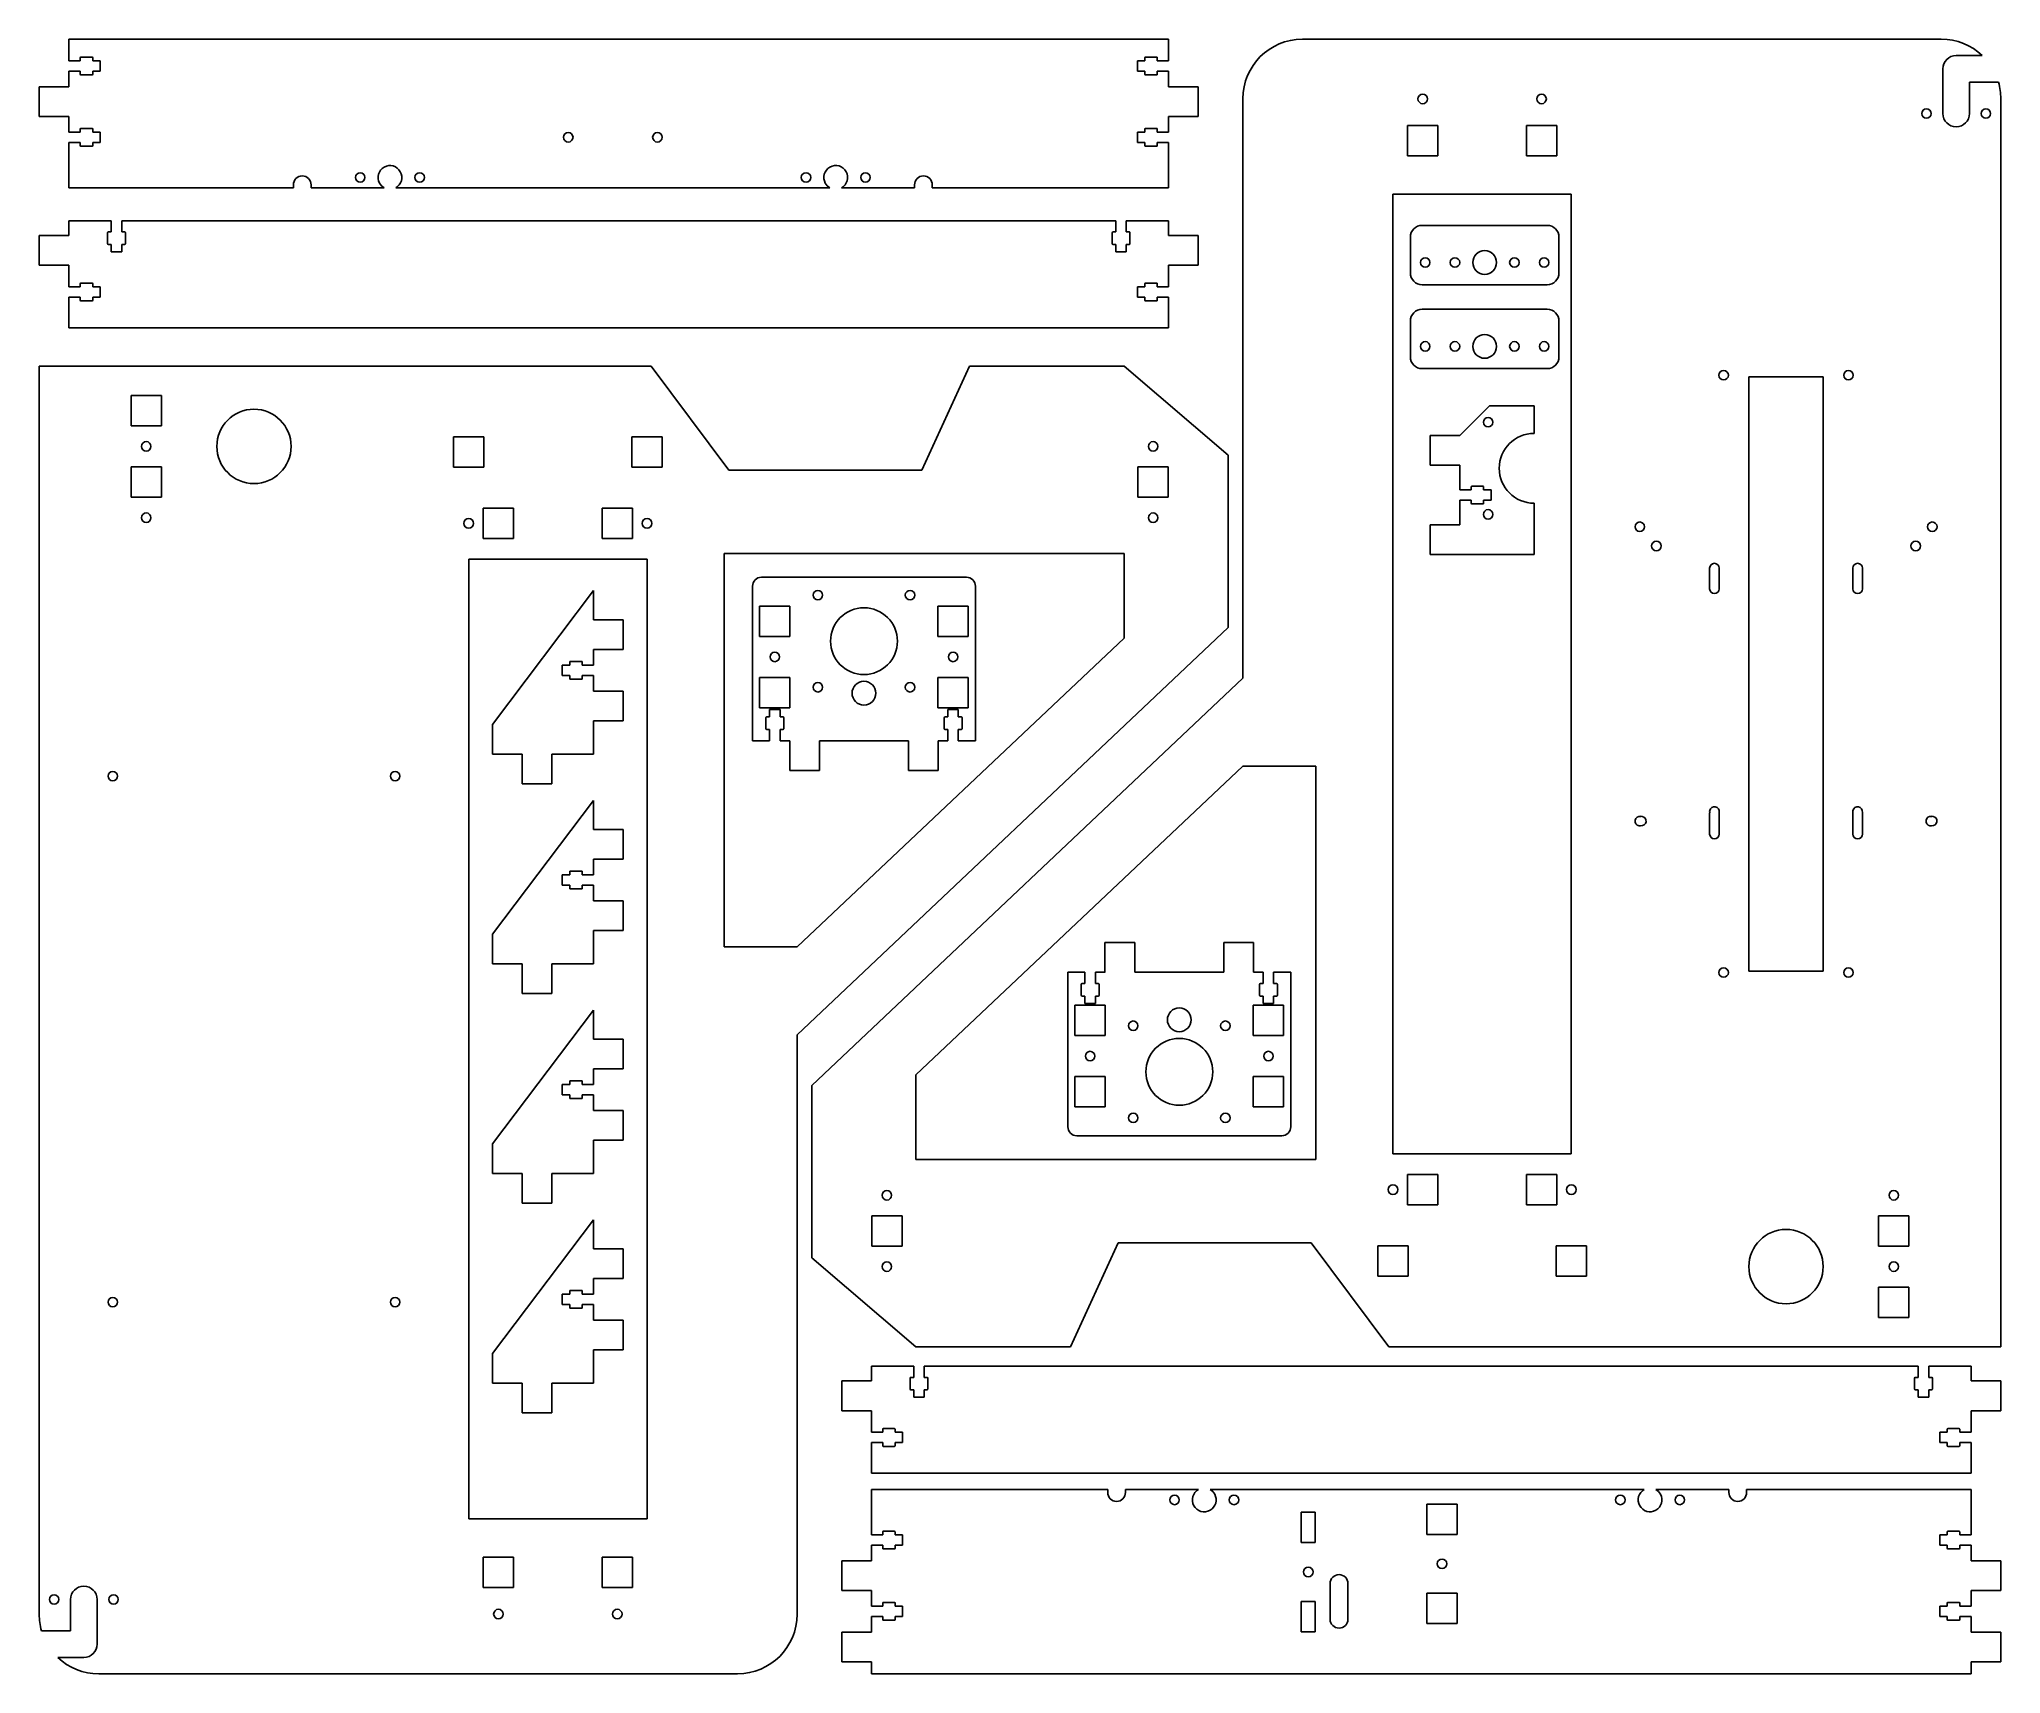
# Model space of a CAD drawing. Extents: x 10 to 670, y 10 to 560.
import ezdxf

# ---------------------------------------------------------------- set-up
doc = ezdxf.new("R2010")
doc.units = 0
doc.layers.add('complete-frame3', color=7, linetype='CONTINUOUS')

msp = doc.modelspace()

# ---------------------------------------------------------------- linework, layer by layer
at = {"layer": 'complete-frame3', "color": 1}
for p, q in [((389.999996, 560.000669), (19.99996, 560.000669)), ((19.999995, 552.750662), (19.999995, 560.000599)), ((389.999996, 552.750662), (389.999996, 560.000599)), ((650.000005, 560.000669), (434.999941, 560.000669)), ((663.77499, 554.500652), (654.999995, 554.500652)), ((23.800012, 549.250684), (19.999889, 549.250684)), ((19.999995, 552.750662), (23.800117, 552.750662)), ((19.999995, 544.000645), (19.999995, 549.250684)), ((23.800012, 552.750662), (23.800012, 553.750787)), ((23.800012, 548.250629), (23.800012, 549.250754)), ((24.04999, 554.000625), (27.749923, 554.000625)), ((27.749994, 548.000651), (24.050061, 548.000651)), ((30.500002, 549.250684), (27.999866, 549.250684)), ((28.000007, 553.750646), (28.000007, 552.750521)), ((28.000007, 552.750662), (30.500144, 552.750662)), ((28.000007, 549.250684), (28.000007, 548.250559)), ((30.500002, 552.750662), (30.500002, 549.250754)), ((381.999984, 552.750662), (379.499848, 552.750662)), ((379.499989, 552.750662), (379.499989, 549.250754)), ((379.499989, 549.250684), (382.000125, 549.250684)), ((381.999984, 553.750646), (381.999984, 552.750521)), ((381.999984, 549.250684), (381.999984, 548.250559)), ((382.249998, 548.000651), (385.949931, 548.000651)), ((385.950001, 554.000625), (382.250068, 554.000625)), ((389.999996, 552.750662), (386.199874, 552.750662)), ((386.19998, 552.750662), (386.19998, 553.750787)), ((386.19998, 548.250629), (386.19998, 549.250754)), ((386.19998, 549.250684), (390.000102, 549.250684)), ((389.999996, 544.000645), (389.999996, 549.250684)), ((650.499997, 550.000654), (650.499997, 535.000543)), ((10.000015, 544.000645), (10.000015, 534.000806)), ((19.999995, 544.000645), (10.000156, 544.000645)), ((389.999996, 544.000645), (399.999835, 544.000645)), ((400.000011, 544.000645), (400.000011, 534.000806)), ((659.500029, 535.000649), (659.500029, 545.500726)), ((659.500029, 545.50062), (669.228934, 545.50062)), ((414.999981, 540.000639), (414.999981, 345.000605)), ((473.900006, 539.900626), (473.900006, 539.900626)), ((513.899997, 539.900626), (513.899997, 539.900626)), ((643.399992, 535.000649), (643.399992, 535.000649)), ((663.399987, 535.000649), (663.399987, 535.000649)), ((670.000001, 120.000667), (670.000001, 540.000603)), ((10.000015, 534.000665), (19.999854, 534.000665)), ((19.999995, 534.000665), (19.999995, 528.750626)), ((19.999995, 528.750661), (23.800117, 528.750661)), ((23.800012, 528.750661), (23.800012, 529.750786)), ((24.04999, 530.000623), (27.749923, 530.000623)), ((28.000007, 529.750645), (28.000007, 528.75052)), ((28.000007, 528.750661), (30.500144, 528.750661)), ((30.500002, 528.750661), (30.500002, 525.250753)), ((381.999984, 528.750661), (379.499848, 528.750661)), ((379.499989, 528.750661), (379.499989, 525.250753)), ((381.999984, 529.750645), (381.999984, 528.75052)), ((385.950001, 530.000623), (382.250068, 530.000623)), ((389.999996, 528.750661), (386.199874, 528.750661)), ((386.19998, 528.750661), (386.19998, 529.750786)), ((389.999996, 534.000665), (389.999996, 528.750626)), ((400.000011, 534.000665), (390.000172, 534.000665)), ((470.400027, 531.000678), (470.400027, 520.800814)), ((480.599997, 531.000678), (470.400133, 531.000678)), ((480.599997, 520.800637), (480.599997, 531.000501)), ((510.399982, 531.000678), (510.399982, 520.800814)), ((520.600023, 531.000678), (510.400159, 531.000678)), ((520.600023, 520.800637), (520.600023, 531.000501)), ((23.800012, 525.250682), (19.999889, 525.250682)), ((19.999995, 525.250682), (19.999995, 510.000804)), ((23.800012, 524.250628), (23.800012, 525.250753)), ((27.749994, 524.000649), (24.050061, 524.000649)), ((30.500002, 525.250682), (27.999866, 525.250682)), ((28.000007, 525.250682), (28.000007, 524.250557)), ((189.599993, 527.000636), (189.599993, 527.000636)), ((219.600004, 527.000636), (219.600004, 527.000636)), ((379.499989, 525.250682), (382.000125, 525.250682)), ((381.999984, 525.250682), (381.999984, 524.250557)), ((382.249998, 524.000649), (385.949931, 524.000649)), ((386.19998, 524.250628), (386.19998, 525.250753)), ((386.19998, 525.250682), (390.000102, 525.250682)), ((389.999996, 525.250682), (389.999996, 510.000804)), ((470.400027, 520.800637), (480.599891, 520.800637)), ((510.399982, 520.800637), (520.599846, 520.800637)), ((95.499978, 510.000663), (19.999889, 510.000663)), ((95.499978, 511.000647), (95.499978, 510.000522)), ((126.063516, 510.000663), (101.499952, 510.000663)), ((101.499987, 510.000663), (101.499987, 511.000788)), ((119.599992, 513.500642), (119.599992, 513.500642)), ((276.063498, 510.000663), (129.936593, 510.000663)), ((139.599988, 513.500642), (139.599988, 513.500642)), ((269.60001, 513.500642), (269.60001, 513.500642)), ((304.499998, 510.000663), (279.936434, 510.000663)), ((289.600005, 513.500642), (289.600005, 513.500642)), ((304.499998, 511.000647), (304.499998, 510.000522)), ((310.500007, 510.000663), (310.500007, 511.000788)), ((389.999996, 510.000663), (310.500113, 510.000663)), ((525.5, 507.900648), (465.499909, 507.900648)), ((465.500014, 507.900648), (465.500014, 185.000678)), ((525.5, 185.000643), (525.5, 507.900612)), ((19.999995, 498.942315), (34.250101, 498.942315)), ((19.999995, 498.942315), (19.999995, 493.942395)), ((34.249995, 495.142298), (33.24987, 495.142298)), ((34.249995, 498.942315), (34.249995, 495.142192)), ((38.749993, 495.142298), (37.749868, 495.142298)), ((37.750009, 495.142298), (37.750009, 498.94242)), ((37.750009, 498.942315), (372.250017, 498.942315)), ((371.249998, 495.142298), (372.250123, 495.142298)), ((372.250017, 495.142298), (372.250017, 498.94242)), ((375.750032, 498.942315), (390.000137, 498.942315)), ((375.750032, 498.942315), (375.750032, 495.142192)), ((375.750032, 495.142298), (376.750157, 495.142298)), ((389.999996, 498.942315), (389.999996, 493.942395)), ((517.352774, 497.372877), (475.352816, 497.372877)), ((10.000015, 493.942325), (10.000015, 483.942486)), ((19.999995, 493.942325), (10.000156, 493.942325)), ((32.999997, 494.89232), (32.999997, 491.192387)), ((33.250011, 490.942302), (34.250136, 490.942302)), ((34.249995, 490.942302), (34.249995, 488.442166)), ((34.249995, 488.442307), (37.749903, 488.442307)), ((37.750009, 488.442307), (37.750009, 490.942444)), ((37.750009, 490.942302), (38.750134, 490.942302)), ((39.000007, 491.192316), (39.000007, 494.892249)), ((371.00002, 491.192316), (371.00002, 494.892249)), ((372.250017, 490.942302), (371.249892, 490.942302)), ((372.250017, 488.442307), (372.250017, 490.942444)), ((375.750032, 488.442307), (372.250123, 488.442307)), ((376.750016, 490.942302), (375.749891, 490.942302)), ((375.750032, 490.942302), (375.750032, 488.442166)), ((376.999994, 494.89232), (376.999994, 491.192387)), ((389.999996, 493.942325), (399.999835, 493.942325)), ((400.000011, 493.942325), (400.000011, 483.942486)), ((471.352809, 493.372906), (471.352809, 481.372817)), ((521.352745, 481.372852), (521.352745, 493.372941)), ((10.000015, 483.942345), (19.999854, 483.942345)), ((19.999995, 483.942345), (19.999995, 476.692409)), ((389.999996, 483.942345), (389.999996, 476.692409)), ((400.000011, 483.942345), (390.000172, 483.942345)), ((474.752776, 484.872867), (474.752776, 484.872867)), ((484.752791, 484.872867), (484.752791, 484.872867)), ((492.352753, 484.872867), (492.352753, 484.872867)), ((504.752786, 484.872867), (504.752786, 484.872867)), ((514.752766, 484.872867), (514.752766, 484.872867)), ((23.800012, 476.692303), (19.999889, 476.692303)), ((23.800012, 477.692322), (23.800012, 476.692197)), ((27.749994, 477.9423), (24.050061, 477.9423)), ((30.500002, 476.692303), (27.999866, 476.692303)), ((28.000007, 476.692303), (28.000007, 477.692428)), ((30.500002, 473.192289), (30.500002, 476.692197)), ((379.499989, 476.692303), (382.000125, 476.692303)), ((379.499989, 473.192289), (379.499989, 476.692197)), ((381.999984, 476.692303), (381.999984, 477.692428)), ((382.249998, 477.9423), (385.949931, 477.9423)), ((386.19998, 477.692322), (386.19998, 476.692197)), ((386.19998, 476.692303), (390.000102, 476.692303)), ((475.35278, 477.372882), (517.352739, 477.372882)), ((19.999995, 473.192289), (23.800117, 473.192289)), ((19.999995, 473.192289), (19.999995, 462.94233)), ((23.800012, 473.192289), (23.800012, 472.192164)), ((24.04999, 471.942326), (27.749923, 471.942326)), ((28.000007, 472.192305), (28.000007, 473.19243)), ((28.000007, 473.192289), (30.500144, 473.192289)), ((381.999984, 473.192289), (379.499848, 473.192289)), ((381.999984, 472.192305), (381.999984, 473.19243)), ((385.950001, 471.942326), (382.250068, 471.942326)), ((389.999996, 473.192289), (386.199874, 473.192289)), ((386.19998, 473.192289), (386.19998, 472.192164)), ((389.999996, 473.192289), (389.999996, 462.94233)), ((517.352774, 469.150655), (475.352816, 469.150655)), ((19.999995, 462.94233), (390.000031, 462.94233)), ((471.352809, 465.150684), (471.352809, 453.150595)), ((521.352745, 453.15063), (521.352745, 465.150719)), ((474.752776, 456.650644), (474.752776, 456.650644)), ((484.752791, 456.650644), (484.752791, 456.650644)), ((492.352753, 456.650644), (492.352753, 456.650644)), ((504.752786, 456.650644), (504.752786, 456.650644)), ((514.752766, 456.650644), (514.752766, 456.650644)), ((215.925506, 450.000642), (9.999945, 450.000642)), ((10.000015, 450.000642), (10.000015, 30.000706)), ((242.000017, 415.000642), (215.925506, 450.000783)), ((323.000017, 450.000642), (307.000134, 415.0005)), ((374.999991, 450.000642), (323.000194, 450.000642)), ((409.999991, 420.000632), (374.99985, 450.000501)), ((475.35278, 449.150659), (517.352739, 449.150659)), ((575.14998, 446.950667), (575.14998, 446.950667)), ((585.249973, 446.450639), (585.249973, 246.450687)), ((610.249993, 446.450639), (585.250043, 446.450639)), ((610.249993, 246.450651), (610.249993, 446.450604)), ((617.150009, 446.950667), (617.150009, 446.950667)), ((40.899997, 440.100639), (40.899997, 429.900775)), ((51.100002, 440.100639), (40.900138, 440.100639)), ((51.100002, 429.900634), (51.100002, 440.100498)), ((488.000005, 426.62287), (497.999844, 436.622709)), ((512.99999, 436.622885), (497.999879, 436.622885)), ((512.99999, 427.372876), (512.99999, 436.622709)), ((40.899997, 429.900634), (51.099861, 429.900634)), ((495.900004, 431.122868), (495.900004, 431.122868)), ((47.599988, 423.000654), (47.599988, 423.000654)), ((94.750008, 423.000654), (94.750008, 423.000654)), ((149.400013, 426.20063), (149.400013, 416.000767)), ((159.600018, 426.20063), (149.400154, 426.20063)), ((159.600018, 416.000661), (159.600018, 426.200525)), ((209.399999, 426.20063), (209.399999, 416.000767)), ((219.600004, 426.20063), (209.40014, 426.20063)), ((219.600004, 416.000661), (219.600004, 426.200525)), ((386.400005, 423.000654), (386.400005, 423.000654)), ((478.000025, 426.62287), (478.000025, 416.623031)), ((488.000005, 426.62287), (478.000166, 426.62287)), ((40.899997, 416.100638), (40.899997, 405.900774)), ((51.100002, 416.100638), (40.900138, 416.100638)), ((51.100002, 405.900633), (51.100002, 416.100497)), ((149.400013, 416.000661), (159.599877, 416.000661)), ((209.399999, 416.000661), (219.599863, 416.000661)), ((379.699979, 416.100638), (379.699979, 405.900774)), ((389.900019, 416.100638), (379.700155, 416.100638)), ((389.900019, 405.900633), (389.900019, 416.100497)), ((409.999991, 362.000649), (409.999991, 420.00049)), ((478.000025, 416.62289), (487.999864, 416.62289)), ((488.000005, 416.62289), (488.000005, 408.372829)), ((306.999993, 415.000642), (241.999982, 415.000642)), ((491.799986, 409.372848), (491.799986, 408.372723)), ((495.750003, 409.622897), (492.05007, 409.622897)), ((496.000017, 408.372864), (496.000017, 409.372989)), ((40.899997, 405.900633), (51.099861, 405.900633)), ((379.699979, 405.900633), (389.899842, 405.900633)), ((491.799986, 408.372864), (487.999864, 408.372864)), ((488.000005, 404.872885), (491.800127, 404.872885)), ((488.000005, 404.872885), (488.000005, 396.622824)), ((491.799986, 404.872885), (491.799986, 403.87276)), ((492.050035, 403.622853), (495.749968, 403.622853)), ((498.500012, 408.372864), (495.999876, 408.372864)), ((496.000017, 403.872902), (496.000017, 404.873027)), ((496.000017, 404.872885), (498.500153, 404.872885)), ((498.500012, 404.872885), (498.500012, 408.372794)), ((512.99999, 386.62288), (512.99999, 403.873007)), ((47.599988, 399.000652), (47.599988, 399.000652)), ((156.100004, 397.100662), (156.100004, 397.100662)), ((159.399993, 402.200629), (159.399993, 392.000765)), ((169.599998, 402.200629), (159.400134, 402.200629)), ((169.599998, 392.000659), (169.599998, 402.200523)), ((199.399984, 402.200629), (199.399984, 392.000765)), ((209.599989, 402.200629), (199.400125, 402.200629)), ((209.599989, 392.000659), (209.599989, 402.200523)), ((216.100025, 397.100662), (216.100025, 397.100662)), ((386.400005, 399.000652), (386.400005, 399.000652)), ((478.000025, 396.62286), (478.000025, 386.623021)), ((488.000005, 396.62286), (478.000166, 396.62286)), ((495.900004, 400.122874), (495.900004, 400.122874)), ((159.399993, 392.000659), (169.599857, 392.000659)), ((199.399984, 392.000659), (209.599847, 392.000659)), ((546.939999, 395.96567), (546.939999, 395.96567)), ((552.519991, 389.485671), (552.519991, 389.485671)), ((639.779998, 389.485671), (639.779998, 389.485671)), ((645.35999, 395.96567), (645.35999, 395.96567)), ((214.500001, 385.000666), (154.49991, 385.000666)), ((154.500016, 385.000666), (154.500016, 62.100697)), ((214.500001, 62.100662), (214.500001, 385.000631)), ((374.999991, 387.000669), (240.499935, 387.000669)), ((240.500006, 387.000669), (240.500006, 254.579533)), ((374.999991, 358.510407), (374.999991, 387.00074)), ((478.000025, 386.62288), (513.000166, 386.62288)), ((321.999998, 378.950633), (252.99984, 378.950633)), ((572.050016, 375.050675), (572.050016, 382.050844)), ((575.249992, 382.050668), (575.249992, 375.050499)), ((620.250008, 382.050668), (620.250008, 375.050499)), ((623.45002, 375.050675), (623.45002, 382.050844)), ((196.500009, 374.45067), (162.499992, 329.45069)), ((196.500009, 364.650645), (196.500009, 374.450812)), ((249.999994, 375.950646), (249.999994, 323.950496)), ((270.400004, 372.950659), (270.400004, 372.950659)), ((301.399998, 372.950659), (301.399998, 372.950659)), ((324.999985, 375.950646), (324.999985, 323.950496)), ((206.499989, 364.650645), (196.50015, 364.650645)), ((206.499989, 354.650665), (206.499989, 364.650504)), ((252.399976, 369.25062), (252.399976, 359.050756)), ((262.599981, 369.25062), (252.400117, 369.25062)), ((262.599981, 359.05065), (262.599981, 369.250514)), ((312.399997, 369.25062), (322.599861, 369.25062)), ((312.399997, 359.05065), (312.399997, 369.250514)), ((322.600002, 369.25062), (322.600002, 359.050756)), ((252.399976, 359.05065), (262.59984, 359.05065)), ((264.999999, 225.000634), (410.000132, 362.000472)), ((264.999999, 254.579357), (374.999991, 358.510512)), ((276.250012, 357.450627), (276.250012, 357.450627)), ((322.600002, 359.05065), (312.400139, 359.05065)), ((188.499997, 350.400645), (188.499997, 349.40052)), ((192.450014, 350.650659), (188.750081, 350.650659)), ((192.699993, 349.400661), (192.699993, 350.400786)), ((196.500009, 349.400661), (196.500009, 354.6507)), ((196.500009, 354.650665), (206.499848, 354.650665)), ((255.899991, 352.150635), (255.899991, 352.150635)), ((315.899976, 352.150635), (315.899976, 352.150635)), ((188.499997, 349.400661), (185.999861, 349.400661)), ((186.000002, 349.400661), (186.000002, 345.900753)), ((186.000002, 345.900647), (188.500138, 345.900647)), ((188.499997, 345.900647), (188.499997, 344.900522)), ((188.750011, 344.65065), (192.449944, 344.65065)), ((196.500009, 349.400661), (192.699887, 349.400661)), ((192.699993, 344.900663), (192.699993, 345.900788)), ((192.699993, 345.900647), (196.500115, 345.900647)), ((196.500009, 340.650644), (196.500009, 345.900682)), ((252.399976, 345.250654), (252.399976, 335.05079)), ((262.599981, 345.250654), (252.400117, 345.250654)), ((262.599981, 335.050649), (262.599981, 345.250513)), ((414.999981, 345.00064), (269.999848, 208.000802)), ((312.399997, 345.250654), (322.599861, 345.250654)), ((312.399997, 335.050649), (312.399997, 345.250513)), ((322.600002, 345.250654), (322.600002, 335.05079)), ((206.499989, 340.650644), (196.50015, 340.650644)), ((206.499989, 330.650628), (206.499989, 340.650467)), ((270.400004, 341.95063), (270.400004, 341.95063)), ((283.500019, 339.950662), (283.500019, 339.950662)), ((301.399998, 341.95063), (301.399998, 341.95063)), ((196.500009, 319.450639), (196.500009, 330.650628)), ((196.500009, 330.650628), (206.499848, 330.650628)), ((252.399976, 335.050649), (262.59984, 335.050649)), ((254.499992, 331.700636), (254.499992, 328.000703)), ((255.749989, 331.95065), (254.749864, 331.95065)), ((255.749989, 334.450645), (255.749989, 331.950509)), ((259.250004, 334.450645), (255.750095, 334.450645)), ((260.250023, 331.95065), (259.249898, 331.95065)), ((259.250004, 331.95065), (259.250004, 334.450786)), ((260.500001, 328.000632), (260.500001, 331.700565)), ((322.600002, 335.050649), (312.400139, 335.050649)), ((314.499978, 328.000632), (314.499978, 331.700565)), ((314.749991, 331.95065), (315.750116, 331.95065)), ((315.750011, 331.95065), (315.750011, 334.450786)), ((315.750011, 334.450645), (319.249919, 334.450645)), ((319.249989, 334.450645), (319.249989, 331.950509)), ((319.249989, 331.95065), (320.250114, 331.95065)), ((320.499987, 331.700636), (320.499987, 328.000703)), ((162.499992, 329.450655), (162.499992, 319.450816)), ((249.999994, 323.950637), (255.749919, 323.950637)), ((254.750006, 327.750654), (255.750131, 327.750654)), ((255.749989, 327.750654), (255.749989, 323.950532)), ((259.250004, 323.950637), (259.250004, 327.75076)), ((259.250004, 327.750654), (260.250129, 327.750654)), ((259.250004, 323.950637), (262.500145, 323.950637)), ((262.500004, 323.950637), (262.500004, 313.950799)), ((272.499984, 323.950637), (302.499854, 323.950637)), ((272.499984, 313.950657), (272.499984, 323.950496)), ((302.499995, 313.950657), (302.499995, 323.950496)), ((315.750011, 323.950637), (312.499869, 323.950637)), ((312.50001, 323.950637), (312.50001, 313.950799)), ((315.750011, 327.750654), (314.749886, 327.750654)), ((315.750011, 323.950637), (315.750011, 327.75076)), ((320.250009, 327.750654), (319.249884, 327.750654)), ((319.249989, 327.750654), (319.249989, 323.950532)), ((324.999985, 323.950637), (319.25006, 323.950637)), ((162.499992, 319.450639), (172.499831, 319.450639)), ((172.500008, 319.450639), (172.500008, 309.4508)), ((182.499988, 319.450639), (196.499974, 319.450639)), ((182.499988, 309.450624), (182.499988, 319.450463)), ((36.350011, 312.050667), (36.350011, 312.050667)), ((131.349997, 312.050667), (131.349997, 312.050667)), ((262.500004, 313.950657), (272.499843, 313.950657)), ((312.50001, 313.950657), (302.500171, 313.950657)), ((414.999981, 315.421952), (304.99999, 211.490797)), ((439.50001, 315.421952), (414.999946, 315.421952)), ((439.50001, 183.00064), (439.50001, 315.421776)), ((196.500009, 303.895115), (162.499992, 258.895134)), ((172.500008, 309.450624), (182.499847, 309.450624)), ((196.500009, 294.095089), (196.500009, 303.895256)), ((572.050016, 292.550664), (572.050016, 299.55048)), ((575.249992, 299.550657), (575.249992, 292.55084)), ((620.250008, 299.550657), (620.250008, 292.55084)), ((623.45002, 292.550664), (623.45002, 299.55048)), ((206.499989, 294.095089), (196.50015, 294.095089)), ((206.499989, 284.095109), (206.499989, 294.094948)), ((196.500009, 278.845106), (196.500009, 284.095145)), ((196.500009, 284.095109), (206.499848, 284.095109)), ((188.499997, 278.845106), (185.999861, 278.845106)), ((186.000002, 278.845106), (186.000002, 275.345197)), ((188.499997, 279.84509), (188.499997, 278.844965)), ((192.450014, 280.095103), (188.750081, 280.095103)), ((196.500009, 278.845106), (192.699887, 278.845106)), ((192.699993, 278.845106), (192.699993, 279.845231)), ((186.000002, 275.345092), (188.500138, 275.345092)), ((188.499997, 275.345092), (188.499997, 274.344967)), ((188.750011, 274.095094), (192.449944, 274.095094)), ((192.699993, 274.345108), (192.699993, 275.345233)), ((192.699993, 275.345092), (196.500115, 275.345092)), ((196.500009, 270.095088), (196.500009, 275.345127)), ((206.499989, 270.095088), (196.50015, 270.095088)), ((206.499989, 260.095073), (206.499989, 270.094912)), ((162.499992, 258.895099), (162.499992, 248.89526)), ((196.500009, 248.895084), (196.500009, 260.095073)), ((196.500009, 260.095073), (206.499848, 260.095073)), ((240.500006, 254.579357), (265.00007, 254.579357)), ((368.600037, 256.050652), (378.599876, 256.050652)), ((368.600037, 246.050672), (368.600037, 256.050511)), ((378.600017, 256.050652), (378.600017, 246.050813)), ((408.599993, 256.050652), (408.599993, 246.050813)), ((418.599973, 256.050652), (408.600134, 256.050652)), ((418.599973, 246.050672), (418.599973, 256.050511)), ((162.499992, 248.895084), (172.499831, 248.895084)), ((172.500008, 248.895084), (172.500008, 238.895245)), ((182.499988, 248.895084), (196.499974, 248.895084)), ((182.499988, 238.895069), (182.499988, 248.894907)), ((356.100027, 194.050628), (356.100027, 246.050778)), ((356.100027, 246.050672), (361.849952, 246.050672)), ((361.850023, 242.250655), (361.850023, 246.050778)), ((365.350002, 246.050672), (368.600143, 246.050672)), ((365.350002, 246.050672), (365.350002, 242.25055)), ((408.599993, 246.050672), (378.600123, 246.050672)), ((421.850009, 246.050672), (418.599867, 246.050672)), ((421.850009, 246.050672), (421.850009, 242.25055)), ((425.350023, 242.250655), (425.350023, 246.050778)), ((431.099983, 246.050672), (425.350058, 246.050672)), ((431.099983, 194.050628), (431.099983, 246.050778)), ((575.14998, 245.950624), (575.14998, 245.950624)), ((585.249973, 246.450651), (610.249923, 246.450651)), ((617.150009, 245.950624), (617.150009, 245.950624)), ((172.500008, 238.895069), (182.499847, 238.895069)), ((360.59999, 238.300638), (360.59999, 242.000571)), ((361.850023, 238.05066), (360.849898, 238.05066)), ((360.850004, 242.250655), (361.850129, 242.250655)), ((361.850023, 235.550665), (361.850023, 238.050801)), ((366.349986, 238.05066), (365.349861, 238.05066)), ((365.350002, 242.250655), (366.350127, 242.250655)), ((365.350002, 238.05066), (365.350002, 235.550524)), ((366.600034, 242.000642), (366.600034, 238.300709)), ((420.600011, 242.000642), (420.600011, 238.300709)), ((421.850009, 242.250655), (420.849884, 242.250655)), ((420.850025, 238.05066), (421.85015, 238.05066)), ((421.850009, 238.05066), (421.850009, 235.550524)), ((426.349971, 242.250655), (425.349846, 242.250655)), ((425.350023, 235.550665), (425.350023, 238.050801)), ((425.350023, 238.05066), (426.350148, 238.05066)), ((426.60002, 238.300638), (426.60002, 242.000571)), ((196.500009, 233.339559), (162.499992, 188.339579)), ((196.500009, 223.539534), (196.500009, 233.3397)), ((358.50001, 234.95066), (368.699874, 234.95066)), ((358.50001, 224.750655), (358.50001, 234.950519)), ((365.350002, 235.550665), (361.850093, 235.550665)), ((368.700015, 234.95066), (368.700015, 224.750796)), ((418.499996, 234.95066), (418.499996, 224.750796)), ((428.700001, 234.95066), (418.500137, 234.95066)), ((421.850009, 235.550665), (425.349917, 235.550665)), ((428.700001, 224.750655), (428.700001, 234.950519)), ((264.999999, 30.000635), (264.999999, 225.000669)), ((368.700015, 224.750655), (358.500151, 224.750655)), ((379.699979, 228.050644), (379.699979, 228.050644)), ((397.600029, 230.050647), (397.600029, 230.050647)), ((410.700008, 228.050644), (410.700008, 228.050644)), ((418.499996, 224.750655), (428.699859, 224.750655)), ((206.499989, 223.539534), (196.50015, 223.539534)), ((206.499989, 213.539554), (206.499989, 223.539393)), ((365.200001, 217.850639), (365.200001, 217.850639)), ((425.200022, 217.850639), (425.200022, 217.850639)), ((196.500009, 208.28955), (196.500009, 213.539589)), ((196.500009, 213.539554), (206.499848, 213.539554)), ((305.000025, 211.490903), (305.000025, 183.000569)), ((404.85, 212.550647), (404.85, 212.550647)), ((188.499997, 208.28955), (185.999861, 208.28955)), ((186.000002, 208.28955), (186.000002, 204.789642)), ((186.000002, 204.789536), (188.500138, 204.789536)), ((188.499997, 209.289534), (188.499997, 208.289409)), ((188.499997, 204.789536), (188.499997, 203.789411)), ((192.450014, 209.539548), (188.750081, 209.539548)), ((196.500009, 208.28955), (192.699887, 208.28955)), ((192.699993, 208.28955), (192.699993, 209.289675)), ((192.699993, 203.789552), (192.699993, 204.789677)), ((192.699993, 204.789536), (196.500115, 204.789536)), ((196.500009, 199.539532), (196.500009, 204.789571)), ((269.999989, 208.00066), (269.999989, 150.000819)), ((358.50001, 210.950659), (368.699874, 210.950659)), ((358.50001, 200.750654), (358.50001, 210.950518)), ((368.700015, 210.950659), (368.700015, 200.750795)), ((418.499996, 210.950659), (418.499996, 200.750795)), ((428.700001, 210.950659), (418.500137, 210.950659)), ((428.700001, 200.750654), (428.700001, 210.950518)), ((188.750011, 203.539539), (192.449944, 203.539539)), ((206.499989, 199.539532), (196.50015, 199.539532)), ((206.499989, 189.539517), (206.499989, 199.539356)), ((368.700015, 200.750654), (358.500151, 200.750654)), ((418.499996, 200.750654), (428.699859, 200.750654)), ((379.699979, 197.05065), (379.699979, 197.05065)), ((410.700008, 197.05065), (410.700008, 197.05065)), ((162.499992, 188.339544), (162.499992, 178.339705)), ((196.500009, 178.339528), (196.500009, 189.539517)), ((196.500009, 189.539517), (206.499848, 189.539517)), ((359.100014, 191.050641), (428.100172, 191.050641)), ((465.500014, 185.000643), (525.500106, 185.000643)), ((162.499992, 178.339528), (172.499831, 178.339528)), ((172.500008, 178.339528), (172.500008, 168.339689)), ((182.499988, 178.339528), (196.499974, 178.339528)), ((182.499988, 168.339548), (182.499988, 178.339387)), ((305.000025, 183.00064), (439.500081, 183.00064)), ((463.899991, 172.900647), (463.899991, 172.900647)), ((470.400027, 178.00065), (470.400027, 167.800786)), ((480.599997, 178.00065), (470.400133, 178.00065)), ((480.599997, 167.800645), (480.599997, 178.000509)), ((510.399982, 178.00065), (510.399982, 167.800786)), ((520.600023, 178.00065), (510.400159, 178.00065)), ((520.600023, 167.800645), (520.600023, 178.000509)), ((523.900012, 172.900647), (523.900012, 172.900647)), ((172.500008, 168.339548), (182.499847, 168.339548)), ((293.600011, 171.000657), (293.600011, 171.000657)), ((470.400027, 167.800645), (480.599891, 167.800645)), ((510.399982, 167.800645), (520.599846, 167.800645)), ((632.399992, 171.000657), (632.399992, 171.000657)), ((196.500009, 162.783969), (162.499992, 117.783988)), ((196.500009, 152.983978), (196.500009, 162.784145)), ((290.099997, 164.100641), (290.099997, 153.900777)), ((300.300002, 164.100641), (290.100138, 164.100641)), ((300.300002, 153.900636), (300.300002, 164.1005)), ((628.899978, 164.100641), (628.899978, 153.900777)), ((639.100019, 164.100641), (628.900155, 164.100641)), ((639.100019, 153.900636), (639.100019, 164.1005)), ((206.499989, 152.983978), (196.50015, 152.983978)), ((206.499989, 142.983998), (206.499989, 152.983837)), ((290.099997, 153.900636), (300.299861, 153.900636)), ((356.999999, 120.000667), (372.999882, 155.000809)), ((373.000023, 155.000632), (438.000034, 155.000632)), ((437.999999, 155.000632), (464.07451, 120.000491)), ((460.400012, 154.000649), (460.400012, 143.800785)), ((470.600017, 154.000649), (460.400153, 154.000649)), ((470.600017, 143.800644), (470.600017, 154.000507)), ((520.400033, 154.000649), (520.400033, 143.800785)), ((530.600003, 154.000649), (520.400139, 154.000649)), ((530.600003, 143.800644), (530.600003, 154.000507)), ((628.899978, 153.900636), (639.099842, 153.900636)), ((269.999989, 150.000642), (305.000131, 120.000773)), ((293.600011, 147.000655), (293.600011, 147.000655)), ((585.249973, 147.000655), (585.249973, 147.000655)), ((632.399992, 147.000655), (632.399992, 147.000655)), ((188.499997, 138.733979), (188.499997, 137.733854)), ((192.450014, 138.983992), (188.750081, 138.983992)), ((192.699993, 137.733995), (192.699993, 138.73412)), ((196.500009, 137.733995), (196.500009, 142.984034)), ((196.500009, 142.983998), (206.499848, 142.983998)), ((460.400012, 143.800644), (470.599876, 143.800644)), ((520.400033, 143.800644), (530.599897, 143.800644)), ((628.899978, 140.10064), (628.899978, 129.900776)), ((639.100019, 140.10064), (628.900155, 140.10064)), ((639.100019, 129.900635), (639.100019, 140.100499)), ((36.350011, 135.050661), (36.350011, 135.050661)), ((131.349997, 135.050661), (131.349997, 135.050661)), ((188.499997, 137.733995), (185.999861, 137.733995)), ((186.000002, 137.733995), (186.000002, 134.234086)), ((186.000002, 134.23398), (188.500138, 134.23398)), ((188.499997, 134.23398), (188.499997, 133.233855)), ((188.750011, 132.983983), (192.449944, 132.983983)), ((196.500009, 137.733995), (192.699887, 137.733995)), ((192.699993, 133.233997), (192.699993, 134.234122)), ((192.699993, 134.23398), (196.500115, 134.23398)), ((196.500009, 128.983977), (196.500009, 134.234016)), ((206.499989, 128.983977), (196.50015, 128.983977)), ((206.499989, 118.983997), (206.499989, 128.983836)), ((628.899978, 129.900635), (639.099842, 129.900635)), ((196.500009, 118.983997), (206.499848, 118.983997)), ((196.500009, 107.783973), (196.500009, 118.983962)), ((305.000025, 120.000667), (357.000175, 120.000667)), ((464.07451, 120.000667), (670.000071, 120.000667)), ((162.499992, 117.783988), (162.499992, 107.784149)), ((289.999984, 113.52843), (304.25009, 113.52843)), ((289.999984, 113.52843), (289.999984, 108.52851)), ((304.249984, 113.52843), (304.249984, 109.728307)), ((307.749998, 109.728449), (307.749998, 113.528571)), ((307.749998, 113.52843), (642.250007, 113.52843)), ((642.249971, 109.728449), (642.249971, 113.528571)), ((645.749986, 113.52843), (660.000091, 113.52843)), ((645.749986, 113.52843), (645.749986, 109.728307)), ((659.999985, 113.52843), (659.999985, 108.52851)), ((162.499992, 107.783973), (172.499831, 107.783973)), ((172.500008, 107.783973), (172.500008, 97.784134)), ((182.499988, 107.783973), (196.499974, 107.783973)), ((182.499988, 97.783993), (182.499988, 107.783832)), ((280.000004, 108.52844), (280.000004, 98.528601)), ((289.999984, 108.52844), (280.000146, 108.52844)), ((302.999987, 109.478435), (302.999987, 105.778502)), ((304.249984, 109.728449), (303.249859, 109.728449)), ((308.749982, 109.728449), (307.749857, 109.728449)), ((308.999996, 105.778431), (308.999996, 109.478364)), ((641.000009, 105.778431), (641.000009, 109.478364)), ((641.250023, 109.728449), (642.250148, 109.728449)), ((645.749986, 109.728449), (646.750111, 109.728449)), ((646.999983, 109.478435), (646.999983, 105.778502)), ((659.999985, 108.52844), (670.000177, 108.52844)), ((670.000001, 108.52844), (670.000001, 98.528601)), ((303.25, 105.528417), (304.250125, 105.528417)), ((304.249984, 105.528417), (304.249984, 103.028281)), ((304.249984, 103.028422), (307.749892, 103.028422)), ((307.749998, 103.028422), (307.749998, 105.528559)), ((307.749998, 105.528417), (308.750123, 105.528417)), ((642.249971, 105.528417), (641.249846, 105.528417)), ((642.249971, 103.028422), (642.249971, 105.528559)), ((645.749986, 103.028422), (642.250077, 103.028422)), ((646.750005, 105.528417), (645.74988, 105.528417)), ((645.749986, 105.528417), (645.749986, 103.028281)), ((172.500008, 97.783993), (182.499847, 97.783993)), ((280.000004, 98.528424), (289.999843, 98.528424)), ((289.999984, 98.528424), (289.999984, 91.278488)), ((297.749983, 92.528415), (294.05005, 92.528415)), ((652.249987, 92.528415), (655.94992, 92.528415)), ((670.000001, 98.528424), (659.999809, 98.528424)), ((659.999985, 98.528424), (659.999985, 91.278488)), ((293.800001, 91.278418), (289.999879, 91.278418)), ((289.999984, 87.778439), (293.800107, 87.778439)), ((289.999984, 87.778439), (289.999984, 77.52848)), ((293.800001, 92.278437), (293.800001, 91.278312)), ((293.800001, 87.778439), (293.800001, 86.778314)), ((294.050014, 86.528441), (297.749948, 86.528441)), ((300.499992, 91.278418), (297.999856, 91.278418)), ((297.999997, 91.278418), (297.999997, 92.278543)), ((297.999997, 86.77842), (297.999997, 87.778545)), ((297.999997, 87.778439), (300.500133, 87.778439)), ((300.499992, 87.778439), (300.499992, 91.278347)), ((652.000008, 87.778439), (649.499872, 87.778439)), ((649.500013, 91.278418), (652.000149, 91.278418)), ((649.500013, 87.778439), (649.500013, 91.278347)), ((652.000008, 91.278418), (652.000008, 92.278543)), ((652.000008, 86.77842), (652.000008, 87.778545)), ((655.950026, 86.528441), (652.250092, 86.528441)), ((659.999985, 87.778439), (656.199863, 87.778439)), ((656.200004, 92.278437), (656.200004, 91.278312)), ((656.200004, 91.278418), (660.000126, 91.278418)), ((656.200004, 87.778439), (656.200004, 86.778314)), ((659.999985, 87.778439), (659.999985, 77.52848)), ((289.999984, 77.52841), (660.000021, 77.52841)), ((289.999984, 72.000664), (289.999984, 56.750787)), ((369.500009, 72.000664), (290.000126, 72.000664)), ((369.500009, 72.000664), (369.500009, 71.000539)), ((400.063511, 72.000664), (375.499947, 72.000664)), ((375.499983, 71.000645), (375.499983, 72.00077)), ((390.399976, 68.50065), (390.399976, 68.50065)), ((550.063494, 72.000664), (403.936588, 72.000664)), ((410.400006, 68.50065), (410.400006, 68.50065)), ((476.899993, 67.100652), (476.899993, 56.900788)), ((487.099998, 67.100652), (476.900134, 67.100652)), ((487.099998, 56.900647), (487.099998, 67.10051)), ((540.399993, 68.50065), (540.399993, 68.50065)), ((578.499993, 72.000664), (553.936429, 72.000664)), ((560.399988, 68.50065), (560.399988, 68.50065)), ((578.499993, 72.000664), (578.499993, 71.000539)), ((659.999985, 72.000664), (584.499896, 72.000664)), ((584.499967, 71.000645), (584.499967, 72.00077)), ((659.999985, 72.000664), (659.999985, 56.750787)), ((154.500016, 62.100662), (214.500107, 62.100662)), ((439.350009, 64.350643), (434.649951, 64.350643)), ((434.649986, 64.350643), (434.649986, 54.150779)), ((439.350009, 54.150638), (439.350009, 64.350502)), ((293.800001, 56.750645), (289.999879, 56.750645)), ((289.999984, 53.250667), (293.800107, 53.250667)), ((289.999984, 53.250667), (289.999984, 48.000628)), ((293.800001, 57.750665), (293.800001, 56.75054)), ((293.800001, 53.250667), (293.800001, 52.250542)), ((297.749983, 58.000643), (294.05005, 58.000643)), ((300.499992, 56.750645), (297.999856, 56.750645)), ((297.999997, 56.750645), (297.999997, 57.75077)), ((297.999997, 52.250647), (297.999997, 53.250772)), ((297.999997, 53.250667), (300.500133, 53.250667)), ((300.499992, 53.250667), (300.499992, 56.750575)), ((434.649986, 54.150638), (439.350044, 54.150638)), ((476.899993, 56.900647), (487.099857, 56.900647)), ((652.000008, 53.250667), (649.499872, 53.250667)), ((649.500013, 56.750645), (652.000149, 56.750645)), ((649.500013, 53.250667), (649.500013, 56.750575)), ((652.000008, 56.750645), (652.000008, 57.75077)), ((652.000008, 52.250647), (652.000008, 53.250772)), ((652.249987, 58.000643), (655.94992, 58.000643)), ((659.999985, 53.250667), (656.199863, 53.250667)), ((656.200004, 57.750665), (656.200004, 56.75054)), ((656.200004, 56.750645), (660.000126, 56.750645)), ((656.200004, 53.250667), (656.200004, 52.250542)), ((659.999985, 53.250667), (659.999985, 48.000628)), ((159.399993, 49.200637), (159.399993, 39.000773)), ((169.599998, 49.200637), (159.400134, 49.200637)), ((169.599998, 39.000632), (169.599998, 49.200495)), ((199.399984, 49.200637), (199.399984, 39.000773)), ((209.599989, 49.200637), (199.400125, 49.200637)), ((209.599989, 39.000632), (209.599989, 49.200495)), ((280.000004, 48.000663), (280.000004, 38.000824)), ((289.999984, 48.000663), (280.000146, 48.000663)), ((294.050014, 52.000634), (297.749948, 52.000634)), ((480.400007, 47.000644), (480.400007, 47.000644)), ((655.950026, 52.000634), (652.250092, 52.000634)), ((659.999985, 48.000663), (670.000177, 48.000663)), ((670.000001, 48.000663), (670.000001, 38.000824)), ((435.399991, 44.250635), (435.399991, 44.250635)), ((444.349999, 40.350642), (444.349999, 28.350553)), ((450.349973, 28.350659), (450.349973, 40.350747)), ((16.599994, 35.000661), (16.599994, 35.000661)), ((20.499987, 35.000661), (20.499987, 24.500583)), ((29.500019, 20.000655), (29.500019, 35.000767)), ((36.599989, 35.000661), (36.599989, 35.000661)), ((159.399993, 39.000632), (169.599857, 39.000632)), ((199.399984, 39.000632), (209.599847, 39.000632)), ((280.000004, 38.000648), (289.999843, 38.000648)), ((289.999984, 38.000648), (289.999984, 32.750609)), ((293.800001, 33.750663), (293.800001, 32.750538)), ((297.749983, 34.000642), (294.05005, 34.000642)), ((297.999997, 32.750644), (297.999997, 33.750769)), ((439.350009, 34.350668), (434.649951, 34.350668)), ((434.649986, 34.350668), (434.649986, 24.150804)), ((439.350009, 24.150663), (439.350009, 34.350527)), ((476.899993, 37.100641), (476.899993, 26.900777)), ((487.099998, 37.100641), (476.900134, 37.100641)), ((487.099998, 26.900636), (487.099998, 37.1005)), ((652.000008, 32.750644), (652.000008, 33.750769)), ((652.249987, 34.000642), (655.94992, 34.000642)), ((656.200004, 33.750663), (656.200004, 32.750538)), ((670.000001, 38.000648), (659.999809, 38.000648)), ((659.999985, 38.000648), (659.999985, 32.750609)), ((166.100019, 30.100648), (166.100019, 30.100648)), ((206.10001, 30.100648), (206.10001, 30.100648)), ((293.800001, 32.750644), (289.999879, 32.750644)), ((289.999984, 29.250665), (293.800107, 29.250665)), ((289.999984, 29.250665), (289.999984, 24.000626)), ((293.800001, 29.250665), (293.800001, 28.25054)), ((294.050014, 28.000668), (297.749948, 28.000668)), ((300.499992, 32.750644), (297.999856, 32.750644)), ((297.999997, 28.250646), (297.999997, 29.250771)), ((297.999997, 29.250665), (300.500133, 29.250665)), ((300.499992, 29.250665), (300.499992, 32.750574)), ((476.899993, 26.900636), (487.099857, 26.900636)), ((652.000008, 29.250665), (649.499872, 29.250665)), ((649.500013, 32.750644), (652.000149, 32.750644)), ((649.500013, 29.250665), (649.500013, 32.750574)), ((652.000008, 28.250646), (652.000008, 29.250771)), ((655.950026, 28.000668), (652.250092, 28.000668)), ((659.999985, 29.250665), (656.199863, 29.250665)), ((656.200004, 32.750644), (660.000126, 32.750644)), ((656.200004, 29.250665), (656.200004, 28.25054)), ((659.999985, 29.250665), (659.999985, 24.000626)), ((20.499987, 24.500654), (10.771082, 24.500654)), ((280.000004, 24.000662), (280.000004, 14.000823)), ((289.999984, 24.000662), (280.000146, 24.000662)), ((434.649986, 24.150663), (439.350044, 24.150663)), ((659.999985, 24.000662), (670.000177, 24.000662)), ((670.000001, 24.000662), (670.000001, 14.000823)), ((16.225026, 15.500657), (25.000021, 15.500657)), ((280.000004, 14.000646), (289.999843, 14.000646)), ((289.999984, 14.000646), (289.999984, 10.000499)), ((670.000001, 14.000646), (659.999809, 14.000646)), ((659.999985, 14.000646), (659.999985, 10.000499)), ((30.000011, 10.00064), (245.000074, 10.00064)), ((289.999984, 10.00064), (660.000021, 10.00064))]:
    msp.add_line(p, q, dxfattribs=at)
for points in [[(435.000012, 560.000669), (423.954187, 560.000669), (414.999981, 551.046464), (414.999981, 540.000639)], [(663.77499, 554.500652), (660.058123, 558.031957), (655.126995, 560.00081), (650.000076, 560.00081)], [(654.999995, 554.500652), (652.514676, 554.500652), (650.499962, 552.485938), (650.499962, 550.000619)], [(24.04999, 554.000625), (23.912054, 554.000625), (23.799871, 553.888794), (23.799871, 553.750505)], [(23.800012, 548.250629), (23.800012, 548.112693), (23.911842, 548.00051), (24.050131, 548.00051)], [(28.000007, 553.750646), (28.000007, 553.888582), (27.888177, 554.000766), (27.749888, 554.000766)], [(27.749994, 548.000651), (27.88793, 548.000651), (28.000113, 548.112481), (28.000113, 548.25077)], [(382.249998, 554.000625), (382.112061, 554.000625), (381.999878, 553.888794), (381.999878, 553.750505)], [(381.999984, 548.250629), (381.999984, 548.112693), (382.111814, 548.00051), (382.250103, 548.00051)], [(386.19998, 553.750646), (386.19998, 553.888582), (386.088149, 554.000766), (385.94986, 554.000766)], [(385.950001, 548.000651), (386.087938, 548.000651), (386.200121, 548.112481), (386.200121, 548.25077)], [(473.900006, 539.900626), (473.900006, 540.784334), (474.616498, 541.500826), (475.499853, 541.500826)], [(475.499853, 541.500826), (476.383562, 541.500826), (477.100053, 540.784334), (477.100053, 539.900626)], [(513.899997, 539.900626), (513.899997, 540.784334), (514.616488, 541.500826), (515.500197, 541.500826)], [(515.500197, 541.500826), (516.383552, 541.500826), (517.100044, 540.784334), (517.100044, 539.900626)], [(670.000001, 540.000639), (670.000001, 541.860836), (669.740356, 543.712214), (669.228828, 545.500797)], [(475.499853, 538.300779), (474.616498, 538.300779), (473.900006, 539.016918), (473.900006, 539.900626)], [(477.100053, 539.900626), (477.100053, 539.016918), (476.383562, 538.300779), (475.499853, 538.300779)], [(515.500197, 538.300779), (514.616488, 538.300779), (513.899997, 539.016918), (513.899997, 539.900626)], [(517.100044, 539.900626), (517.100044, 539.016918), (516.383552, 538.300779), (515.500197, 538.300779)], [(643.399992, 535.000649), (643.399992, 535.884357), (644.116483, 536.600849), (644.999839, 536.600849)], [(644.999839, 533.400801), (644.116483, 533.400801), (643.399992, 534.11694), (643.399992, 535.000649)], [(644.999839, 536.600849), (645.883547, 536.600849), (646.600039, 535.884357), (646.600039, 535.000649)], [(646.600039, 535.000649), (646.600039, 534.11694), (645.883547, 533.400801), (644.999839, 533.400801)], [(650.499997, 535.000649), (650.499997, 532.515329), (652.514711, 530.500615), (655.000031, 530.500615)], [(655.000031, 530.500615), (657.48535, 530.500615), (659.500064, 532.515329), (659.500064, 535.000649)], [(663.399987, 535.000649), (663.399987, 535.884357), (664.116479, 536.600849), (665.000187, 536.600849)], [(665.000187, 533.400801), (664.116479, 533.400801), (663.399987, 534.11694), (663.399987, 535.000649)], [(665.000187, 536.600849), (665.883542, 536.600849), (666.600034, 535.884357), (666.600034, 535.000649)], [(666.600034, 535.000649), (666.600034, 534.11694), (665.883542, 533.400801), (665.000187, 533.400801)], [(24.04999, 530.000623), (23.912054, 530.000623), (23.799871, 529.888793), (23.799871, 529.750504)], [(28.000007, 529.750645), (28.000007, 529.888581), (27.888177, 530.000764), (27.749888, 530.000764)], [(186.399946, 527.000636), (186.399946, 527.884345), (187.116438, 528.600484), (188.000146, 528.600484)], [(188.000146, 528.600484), (188.883502, 528.600484), (189.599993, 527.884345), (189.599993, 527.000636)], [(216.399957, 527.000636), (216.399957, 527.884345), (217.116448, 528.600484), (218.000157, 528.600484)], [(218.000157, 528.600484), (218.883512, 528.600484), (219.600004, 527.884345), (219.600004, 527.000636)], [(382.249998, 530.000623), (382.112061, 530.000623), (381.999878, 529.888793), (381.999878, 529.750504)], [(386.19998, 529.750645), (386.19998, 529.888581), (386.088149, 530.000764), (385.94986, 530.000764)], [(23.800012, 524.250628), (23.800012, 524.112692), (23.911842, 524.000508), (24.050131, 524.000508)], [(27.749994, 524.000649), (27.88793, 524.000649), (28.000113, 524.11248), (28.000113, 524.250769)], [(188.000146, 525.400789), (187.116438, 525.400789), (186.399946, 526.116928), (186.399946, 527.000636)], [(189.599993, 527.000636), (189.599993, 526.116928), (188.883502, 525.400789), (188.000146, 525.400789)], [(218.000157, 525.400789), (217.116448, 525.400789), (216.399957, 526.116928), (216.399957, 527.000636)], [(219.600004, 527.000636), (219.600004, 526.116928), (218.883512, 525.400789), (218.000157, 525.400789)], [(381.999984, 524.250628), (381.999984, 524.112692), (382.111814, 524.000508), (382.250103, 524.000508)], [(385.950001, 524.000649), (386.087938, 524.000649), (386.200121, 524.11248), (386.200121, 524.250769)], [(116.399945, 513.500642), (116.399945, 514.38435), (117.116437, 515.100489), (118.000145, 515.100489)], [(118.000145, 515.100489), (118.883501, 515.100489), (119.599992, 514.38435), (119.599992, 513.500642)], [(126.06334, 517.000833), (124.13047, 515.93121), (123.430559, 513.497044), (124.499829, 511.564174)], [(131.499998, 515.437322), (130.430376, 517.370191), (127.996562, 518.070102), (126.06334, 517.000833)], [(129.936487, 510.000663), (131.869356, 511.070285), (132.56962, 513.504099), (131.499998, 515.437322)], [(136.39994, 513.500642), (136.39994, 514.38435), (137.116432, 515.100489), (138.00014, 515.100489)], [(138.00014, 515.100489), (138.883496, 515.100489), (139.599988, 514.38435), (139.599988, 513.500642)], [(266.399962, 513.500642), (266.399962, 514.38435), (267.116454, 515.100489), (268.000162, 515.100489)], [(268.000162, 515.100489), (268.883518, 515.100489), (269.60001, 514.38435), (269.60001, 513.500642)], [(276.063357, 517.000833), (274.130488, 515.93121), (273.430577, 513.497044), (274.499846, 511.564174)], [(281.500016, 515.437322), (280.430393, 517.370191), (277.996579, 518.070102), (276.063357, 517.000833)], [(279.936504, 510.000663), (281.869374, 511.070285), (282.569638, 513.504099), (281.500016, 515.437322)], [(286.399958, 513.500642), (286.399958, 514.38435), (287.116449, 515.100489), (288.000158, 515.100489)], [(288.000158, 515.100489), (288.883513, 515.100489), (289.600005, 514.38435), (289.600005, 513.500642)], [(98.499965, 514.000669), (96.842968, 514.000669), (95.499943, 512.657644), (95.499943, 511.000647)], [(101.499987, 511.000647), (101.499987, 512.657644), (100.156962, 514.000669), (98.499965, 514.000669)], [(118.000145, 511.900795), (117.116437, 511.900795), (116.399945, 512.616934), (116.399945, 513.500642)], [(119.599992, 513.500642), (119.599992, 512.616934), (118.883501, 511.900795), (118.000145, 511.900795)], [(124.499829, 511.564174), (124.863895, 510.906597), (125.405762, 510.364377), (126.06334, 510.000663)], [(138.00014, 511.900795), (137.116432, 511.900795), (136.39994, 512.616934), (136.39994, 513.500642)], [(139.599988, 513.500642), (139.599988, 512.616934), (138.883496, 511.900795), (138.00014, 511.900795)], [(268.000162, 511.900795), (267.116454, 511.900795), (266.399962, 512.616934), (266.399962, 513.500642)], [(269.60001, 513.500642), (269.60001, 512.616934), (268.883518, 511.900795), (268.000162, 511.900795)], [(274.499846, 511.564174), (274.863913, 510.906597), (275.405779, 510.364377), (276.063357, 510.000663)], [(288.000158, 511.900795), (287.116449, 511.900795), (286.399958, 512.616934), (286.399958, 513.500642)], [(289.600005, 513.500642), (289.600005, 512.616934), (288.883513, 511.900795), (288.000158, 511.900795)], [(307.499985, 514.000669), (305.842987, 514.000669), (304.499962, 512.657644), (304.499962, 511.000647)], [(310.500007, 511.000647), (310.500007, 512.657644), (309.156982, 514.000669), (307.499985, 514.000669)], [(33.250011, 495.142298), (33.112075, 495.142298), (32.999892, 495.030468), (32.999892, 494.892179)], [(39.000007, 494.89232), (39.000007, 495.030256), (38.888176, 495.142439), (38.749887, 495.142439)], [(371.249998, 495.142298), (371.112062, 495.142298), (370.999879, 495.030468), (370.999879, 494.892179)], [(376.999994, 494.89232), (376.999994, 495.030256), (376.888163, 495.142439), (376.749874, 495.142439)], [(475.35278, 497.372877), (473.143686, 497.372877), (471.352633, 495.582177), (471.352633, 493.37273)], [(521.352745, 493.372906), (521.352745, 495.582), (519.562045, 497.373053), (517.352597, 497.373053)], [(32.999997, 491.192316), (32.999997, 491.05438), (33.111828, 490.942197), (33.250117, 490.942197)], [(38.749993, 490.942302), (38.887929, 490.942302), (39.000112, 491.054133), (39.000112, 491.192422)], [(371.00002, 491.192316), (371.00002, 491.05438), (371.111851, 490.942197), (371.250139, 490.942197)], [(376.750016, 490.942302), (376.887952, 490.942302), (377.000135, 491.054133), (377.000135, 491.192422)], [(492.352753, 484.872867), (492.352753, 487.081961), (494.143806, 488.873014), (496.352901, 488.873014)], [(496.352901, 488.873014), (498.561995, 488.873014), (500.352695, 487.081961), (500.352695, 484.872867)], [(474.752776, 484.872867), (474.752776, 485.756575), (475.469268, 486.473067), (476.352976, 486.473067)], [(476.352976, 483.273019), (475.469268, 483.273019), (474.752776, 483.989158), (474.752776, 484.872867)], [(476.352976, 486.473067), (477.236331, 486.473067), (477.952823, 485.756575), (477.952823, 484.872867)], [(477.952823, 484.872867), (477.952823, 483.989158), (477.236331, 483.273019), (476.352976, 483.273019)], [(484.752791, 484.872867), (484.752791, 485.756575), (485.469283, 486.473067), (486.352638, 486.473067)], [(486.352638, 483.273019), (485.469283, 483.273019), (484.752791, 483.989158), (484.752791, 484.872867)], [(486.352638, 486.473067), (487.236347, 486.473067), (487.952838, 485.756575), (487.952838, 484.872867)], [(487.952838, 484.872867), (487.952838, 483.989158), (487.236347, 483.273019), (486.352638, 483.273019)], [(496.352901, 480.872719), (494.143806, 480.872719), (492.352753, 482.663772), (492.352753, 484.872867)], [(500.352695, 484.872867), (500.352695, 482.663772), (498.561995, 480.872719), (496.352901, 480.872719)], [(504.752786, 484.872867), (504.752786, 485.756575), (505.469278, 486.473067), (506.352634, 486.473067)], [(506.352634, 483.273019), (505.469278, 483.273019), (504.752786, 483.989158), (504.752786, 484.872867)], [(506.352634, 486.473067), (507.236342, 486.473067), (507.952834, 485.756575), (507.952834, 484.872867)], [(507.952834, 484.872867), (507.952834, 483.989158), (507.236342, 483.273019), (506.352634, 483.273019)], [(514.752766, 484.872867), (514.752766, 485.756575), (515.469258, 486.473067), (516.352614, 486.473067)], [(516.352614, 483.273019), (515.469258, 483.273019), (514.752766, 483.989158), (514.752766, 484.872867)], [(516.352614, 486.473067), (517.236322, 486.473067), (517.952814, 485.756575), (517.952814, 484.872867)], [(517.952814, 484.872867), (517.952814, 483.989158), (517.236322, 483.273019), (516.352614, 483.273019)], [(24.04999, 477.9423), (23.912054, 477.9423), (23.799871, 477.83047), (23.799871, 477.692181)], [(28.000007, 477.692322), (28.000007, 477.830258), (27.888177, 477.942441), (27.749888, 477.942441)], [(382.249998, 477.9423), (382.112061, 477.9423), (381.999878, 477.83047), (381.999878, 477.692181)], [(386.19998, 477.692322), (386.19998, 477.830258), (386.088149, 477.942441), (385.94986, 477.942441)], [(471.352809, 481.372852), (471.352809, 479.163758), (473.143509, 477.372705), (475.352957, 477.372705)], [(517.352774, 477.372882), (519.561868, 477.372882), (521.352921, 479.163582), (521.352921, 481.373029)], [(23.800012, 472.192305), (23.800012, 472.054369), (23.911842, 471.942185), (24.050131, 471.942185)], [(27.749994, 471.942326), (27.88793, 471.942326), (28.000113, 472.054157), (28.000113, 472.192446)], [(381.999984, 472.192305), (381.999984, 472.054369), (382.111814, 471.942185), (382.250103, 471.942185)], [(385.950001, 471.942326), (386.087938, 471.942326), (386.200121, 472.054157), (386.200121, 472.192446)], [(475.35278, 469.150655), (473.143686, 469.150655), (471.352633, 467.359955), (471.352633, 465.150507)], [(521.352745, 465.150684), (521.352745, 467.359778), (519.562045, 469.150831), (517.352597, 469.150831)], [(474.752776, 456.650644), (474.752776, 457.534353), (475.469268, 458.250844), (476.352976, 458.250844)], [(476.352976, 455.050797), (475.469268, 455.050797), (474.752776, 455.766936), (474.752776, 456.650644)], [(476.352976, 458.250844), (477.236331, 458.250844), (477.952823, 457.534353), (477.952823, 456.650644)], [(477.952823, 456.650644), (477.952823, 455.766936), (477.236331, 455.050797), (476.352976, 455.050797)], [(484.752791, 456.650644), (484.752791, 457.534353), (485.469283, 458.250844), (486.352638, 458.250844)], [(486.352638, 455.050797), (485.469283, 455.050797), (484.752791, 455.766936), (484.752791, 456.650644)], [(486.352638, 458.250844), (487.236347, 458.250844), (487.952838, 457.534353), (487.952838, 456.650644)], [(487.952838, 456.650644), (487.952838, 455.766936), (487.236347, 455.050797), (486.352638, 455.050797)], [(492.352753, 456.650644), (492.352753, 458.859739), (494.143806, 460.650792), (496.352901, 460.650792)], [(496.352901, 452.650497), (494.143806, 452.650497), (492.352753, 454.44155), (492.352753, 456.650644)], [(496.352901, 460.650792), (498.561995, 460.650792), (500.352695, 458.859739), (500.352695, 456.650644)], [(500.352695, 456.650644), (500.352695, 454.44155), (498.561995, 452.650497), (496.352901, 452.650497)], [(504.752786, 456.650644), (504.752786, 457.534353), (505.469278, 458.250844), (506.352634, 458.250844)], [(506.352634, 455.050797), (505.469278, 455.050797), (504.752786, 455.766936), (504.752786, 456.650644)], [(506.352634, 458.250844), (507.236342, 458.250844), (507.952834, 457.534353), (507.952834, 456.650644)], [(507.952834, 456.650644), (507.952834, 455.766936), (507.236342, 455.050797), (506.352634, 455.050797)], [(514.752766, 456.650644), (514.752766, 457.534353), (515.469258, 458.250844), (516.352614, 458.250844)], [(516.352614, 455.050797), (515.469258, 455.050797), (514.752766, 455.766936), (514.752766, 456.650644)], [(516.352614, 458.250844), (517.236322, 458.250844), (517.952814, 457.534353), (517.952814, 456.650644)], [(517.952814, 456.650644), (517.952814, 455.766936), (517.236322, 455.050797), (516.352614, 455.050797)], [(471.352809, 453.15063), (471.352809, 450.941536), (473.143509, 449.150483), (475.352957, 449.150483)], [(517.352774, 449.150659), (519.561868, 449.150659), (521.352921, 450.941359), (521.352921, 453.150807)], [(575.14998, 446.950667), (575.14998, 447.834375), (575.866472, 448.550514), (576.749827, 448.550514)], [(576.749827, 445.350467), (575.866472, 445.350467), (575.14998, 446.066958), (575.14998, 446.950667)], [(576.749827, 448.550514), (577.633536, 448.550514), (578.350027, 447.834375), (578.350027, 446.950667)], [(578.350027, 446.950667), (578.350027, 446.066958), (577.633536, 445.350467), (576.749827, 445.350467)], [(617.150009, 446.950667), (617.150009, 447.834375), (617.866501, 448.550514), (618.749856, 448.550514)], [(618.749856, 445.350467), (617.866501, 445.350467), (617.150009, 446.066958), (617.150009, 446.950667)], [(618.749856, 448.550514), (619.633564, 448.550514), (620.350056, 447.834375), (620.350056, 446.950667)], [(620.350056, 446.950667), (620.350056, 446.066958), (619.633564, 445.350467), (618.749856, 445.350467)], [(69.750058, 423.000654), (69.750058, 429.904162), (75.346525, 435.500629), (82.250033, 435.500629)], [(82.250033, 435.500629), (89.153541, 435.500629), (94.750008, 429.904162), (94.750008, 423.000654)], [(495.900004, 431.122868), (495.900004, 432.006577), (496.616496, 432.722715), (497.499852, 432.722715)], [(497.499852, 429.523021), (496.616496, 429.523021), (495.900004, 430.23916), (495.900004, 431.122868)], [(497.499852, 432.722715), (498.38356, 432.722715), (499.100052, 432.006577), (499.100052, 431.122868)], [(499.100052, 431.122868), (499.100052, 430.23916), (498.38356, 429.523021), (497.499852, 429.523021)], [(44.399941, 423.000654), (44.399941, 423.884362), (45.116433, 424.600501), (46.000141, 424.600501)], [(46.000141, 421.400454), (45.116433, 421.400454), (44.399941, 422.116945), (44.399941, 423.000654)], [(46.000141, 424.600501), (46.883496, 424.600501), (47.599988, 423.884362), (47.599988, 423.000654)], [(47.599988, 423.000654), (47.599988, 422.116945), (46.883496, 421.400454), (46.000141, 421.400454)], [(82.250033, 410.500679), (75.346525, 410.500679), (69.750058, 416.097145), (69.750058, 423.000654)], [(94.750008, 423.000654), (94.750008, 416.097145), (89.153541, 410.500679), (82.250033, 410.500679)], [(383.199957, 423.000654), (383.199957, 423.884362), (383.916449, 424.600501), (384.799805, 424.600501)], [(384.799805, 421.400454), (383.916449, 421.400454), (383.199957, 422.116945), (383.199957, 423.000654)], [(384.799805, 424.600501), (385.683513, 424.600501), (386.400005, 423.884362), (386.400005, 423.000654)], [(386.400005, 423.000654), (386.400005, 422.116945), (385.683513, 421.400454), (384.799805, 421.400454)], [(512.99999, 427.372876), (506.510643, 427.372876), (501.250021, 422.112254), (501.250021, 415.622906)], [(492.050035, 409.622897), (491.912099, 409.622897), (491.799915, 409.511067), (491.799915, 409.372778)], [(496.000017, 409.372848), (496.000017, 409.510784), (495.888186, 409.622968), (495.749897, 409.622968)], [(501.250021, 415.622906), (501.250021, 409.133559), (506.510643, 403.872937), (512.99999, 403.872937)], [(491.799986, 403.872902), (491.799986, 403.734965), (491.911816, 403.622782), (492.050105, 403.622782)], [(495.750003, 403.622853), (495.887939, 403.622853), (496.000123, 403.734683), (496.000123, 403.872972)], [(44.399941, 399.000652), (44.399941, 399.884361), (45.116433, 400.6005), (46.000141, 400.6005)], [(46.000141, 397.400452), (45.116433, 397.400452), (44.399941, 398.116944), (44.399941, 399.000652)], [(46.000141, 400.6005), (46.883496, 400.6005), (47.599988, 399.884361), (47.599988, 399.000652)], [(47.599988, 399.000652), (47.599988, 398.116944), (46.883496, 397.400452), (46.000141, 397.400452)], [(152.899957, 397.100662), (152.899957, 397.98437), (153.616448, 398.700509), (154.500157, 398.700509)], [(154.500157, 395.500815), (153.616448, 395.500815), (152.899957, 396.216954), (152.899957, 397.100662)], [(154.500157, 398.700509), (155.383512, 398.700509), (156.100004, 397.98437), (156.100004, 397.100662)], [(156.100004, 397.100662), (156.100004, 396.216954), (155.383512, 395.500815), (154.500157, 395.500815)], [(212.899978, 397.100662), (212.899978, 397.98437), (213.616469, 398.700509), (214.500178, 398.700509)], [(214.500178, 395.500815), (213.616469, 395.500815), (212.899978, 396.216954), (212.899978, 397.100662)], [(214.500178, 398.700509), (215.383533, 398.700509), (216.100025, 397.98437), (216.100025, 397.100662)], [(216.100025, 397.100662), (216.100025, 396.216954), (215.383533, 395.500815), (214.500178, 395.500815)], [(383.199957, 399.000652), (383.199957, 399.884361), (383.916449, 400.6005), (384.799805, 400.6005)], [(384.799805, 397.400452), (383.916449, 397.400452), (383.199957, 398.116944), (383.199957, 399.000652)], [(384.799805, 400.6005), (385.683513, 400.6005), (386.400005, 399.884361), (386.400005, 399.000652)], [(386.400005, 399.000652), (386.400005, 398.116944), (385.683513, 397.400452), (384.799805, 397.400452)], [(495.900004, 400.122874), (495.900004, 401.006582), (496.616496, 401.722721), (497.499852, 401.722721)], [(497.499852, 398.523027), (496.616496, 398.523027), (495.900004, 399.239165), (495.900004, 400.122874)], [(497.499852, 401.722721), (498.38356, 401.722721), (499.100052, 401.006582), (499.100052, 400.122874)], [(499.100052, 400.122874), (499.100052, 399.239165), (498.38356, 398.523027), (497.499852, 398.523027)], [(546.939999, 395.96567), (546.939999, 396.849378), (547.656491, 397.565517), (548.539846, 397.565517)], [(548.539846, 397.565517), (549.423555, 397.565517), (550.140046, 396.849378), (550.140046, 395.96567)], [(645.35999, 395.96567), (645.35999, 396.849378), (646.076481, 397.565517), (646.959837, 397.565517)], [(646.959837, 397.565517), (647.843545, 397.565517), (648.560037, 396.849378), (648.560037, 395.96567)], [(548.539846, 394.36547), (547.656491, 394.36547), (546.939999, 395.081962), (546.939999, 395.96567)], [(550.140046, 395.96567), (550.140046, 395.081962), (549.423555, 394.36547), (548.539846, 394.36547)], [(552.519991, 389.485671), (552.519991, 390.36938), (553.236483, 391.085519), (554.120191, 391.085519)], [(554.120191, 387.885824), (553.236483, 387.885824), (552.519991, 388.601963), (552.519991, 389.485671)], [(554.120191, 391.085519), (555.003547, 391.085519), (555.720038, 390.36938), (555.720038, 389.485671)], [(555.720038, 389.485671), (555.720038, 388.601963), (555.003547, 387.885824), (554.120191, 387.885824)], [(639.779998, 389.485671), (639.779998, 390.36938), (640.496489, 391.085519), (641.380198, 391.085519)], [(641.380198, 387.885824), (640.496489, 387.885824), (639.779998, 388.601963), (639.779998, 389.485671)], [(641.380198, 391.085519), (642.263553, 391.085519), (642.980045, 390.36938), (642.980045, 389.485671)], [(642.980045, 389.485671), (642.980045, 388.601963), (642.263553, 387.885824), (641.380198, 387.885824)], [(646.959837, 394.36547), (646.076481, 394.36547), (645.35999, 395.081962), (645.35999, 395.96567)], [(648.560037, 395.96567), (648.560037, 395.081962), (647.843545, 394.36547), (646.959837, 394.36547)], [(573.650145, 383.650515), (572.766437, 383.650515), (572.049945, 382.934376), (572.049945, 382.050668)], [(575.249992, 382.050668), (575.249992, 382.934376), (574.533501, 383.650515), (573.650145, 383.650515)], [(621.84982, 383.650515), (620.966465, 383.650515), (620.249973, 382.934376), (620.249973, 382.050668)], [(623.45002, 382.050668), (623.45002, 382.934376), (622.733529, 383.650515), (621.84982, 383.650515)], [(252.999981, 378.950633), (251.342984, 378.950633), (249.999959, 377.607608), (249.999959, 375.950611)], [(324.999985, 375.950646), (324.999985, 377.607644), (323.65696, 378.950669), (321.999963, 378.950669)], [(270.400004, 372.950659), (270.400004, 373.834368), (271.116496, 374.550507), (271.999851, 374.550507)], [(271.999851, 371.350459), (271.116496, 371.350459), (270.400004, 372.066951), (270.400004, 372.950659)], [(271.999851, 374.550507), (272.883559, 374.550507), (273.600051, 373.834368), (273.600051, 372.950659)], [(273.600051, 372.950659), (273.600051, 372.066951), (272.883559, 371.350459), (271.999851, 371.350459)], [(301.399998, 372.950659), (301.399998, 373.834368), (302.11649, 374.550507), (302.999846, 374.550507)], [(302.999846, 371.350459), (302.11649, 371.350459), (301.399998, 372.066951), (301.399998, 372.950659)], [(302.999846, 374.550507), (303.883554, 374.550507), (304.600046, 373.834368), (304.600046, 372.950659)], [(304.600046, 372.950659), (304.600046, 372.066951), (303.883554, 371.350459), (302.999846, 371.350459)], [(572.050016, 375.050675), (572.050016, 374.166967), (572.766507, 373.450475), (573.649863, 373.450475)], [(573.649863, 373.450475), (574.533571, 373.450475), (575.250063, 374.166967), (575.250063, 375.050675)], [(620.250008, 375.050675), (620.250008, 374.166967), (620.9665, 373.450475), (621.849856, 373.450475)], [(621.849856, 373.450475), (622.733564, 373.450475), (623.450056, 374.166967), (623.450056, 375.050675)], [(276.250012, 357.450627), (276.250012, 363.663749), (281.286973, 368.70071), (287.500095, 368.70071)], [(287.500095, 368.70071), (293.713217, 368.70071), (298.750179, 363.663749), (298.750179, 357.450627)], [(287.500095, 346.200544), (281.286973, 346.200544), (276.250012, 351.237505), (276.250012, 357.450627)], [(298.750179, 357.450627), (298.750179, 351.237505), (293.713217, 346.200544), (287.500095, 346.200544)], [(188.750011, 350.650659), (188.612074, 350.650659), (188.499891, 350.538828), (188.499891, 350.400539)], [(192.699993, 350.400645), (192.699993, 350.538581), (192.588162, 350.650765), (192.449873, 350.650765)], [(255.899991, 352.150635), (255.899991, 353.034343), (256.616482, 353.750482), (257.499838, 353.750482)], [(257.499838, 350.550787), (256.616482, 350.550787), (255.899991, 351.266926), (255.899991, 352.150635)], [(257.499838, 353.750482), (258.383546, 353.750482), (259.100038, 353.034343), (259.100038, 352.150635)], [(259.100038, 352.150635), (259.100038, 351.266926), (258.383546, 350.550787), (257.499838, 350.550787)], [(315.899976, 352.150635), (315.899976, 353.034343), (316.616468, 353.750482), (317.499824, 353.750482)], [(317.499824, 350.550787), (316.616468, 350.550787), (315.899976, 351.266926), (315.899976, 352.150635)], [(317.499824, 353.750482), (318.383532, 353.750482), (319.100024, 353.034343), (319.100024, 352.150635)], [(319.100024, 352.150635), (319.100024, 351.266926), (318.383532, 350.550787), (317.499824, 350.550787)], [(188.499997, 344.900663), (188.499997, 344.762727), (188.611827, 344.650544), (188.750116, 344.650544)], [(192.450014, 344.65065), (192.587951, 344.65065), (192.700134, 344.76248), (192.700134, 344.900769)], [(270.400004, 341.95063), (270.400004, 342.834338), (271.116496, 343.550477), (271.999851, 343.550477)], [(271.999851, 343.550477), (272.883559, 343.550477), (273.600051, 342.834338), (273.600051, 341.95063)], [(283.500019, 339.950662), (283.500019, 342.159756), (285.290719, 343.950809), (287.500166, 343.950809)], [(287.500166, 343.950809), (289.70926, 343.950809), (291.49996, 342.159756), (291.49996, 339.950662)], [(301.399998, 341.95063), (301.399998, 342.834338), (302.11649, 343.550477), (302.999846, 343.550477)], [(302.999846, 343.550477), (303.883554, 343.550477), (304.600046, 342.834338), (304.600046, 341.95063)], [(271.999851, 340.350782), (271.116496, 340.350782), (270.400004, 341.066921), (270.400004, 341.95063)], [(273.600051, 341.95063), (273.600051, 341.066921), (272.883559, 340.350782), (271.999851, 340.350782)], [(287.500166, 335.950515), (285.290719, 335.950515), (283.500019, 337.741567), (283.500019, 339.950662)], [(291.49996, 339.950662), (291.49996, 337.741567), (289.70926, 335.950515), (287.500166, 335.950515)], [(302.999846, 340.350782), (302.11649, 340.350782), (301.399998, 341.066921), (301.399998, 341.95063)], [(304.600046, 341.95063), (304.600046, 341.066921), (303.883554, 340.350782), (302.999846, 340.350782)], [(254.750006, 331.95065), (254.612069, 331.95065), (254.499886, 331.838819), (254.499886, 331.70053)], [(260.500001, 331.700636), (260.500001, 331.838572), (260.388171, 331.950755), (260.249882, 331.950755)], [(314.749991, 331.95065), (314.612055, 331.95065), (314.499872, 331.838819), (314.499872, 331.70053)], [(320.499987, 331.700636), (320.499987, 331.838572), (320.388156, 331.950755), (320.249867, 331.950755)], [(254.499992, 328.000632), (254.499992, 327.862696), (254.611822, 327.750513), (254.750111, 327.750513)], [(260.250023, 327.750654), (260.387959, 327.750654), (260.500142, 327.862484), (260.500142, 328.000773)], [(314.499978, 328.000632), (314.499978, 327.862696), (314.611808, 327.750513), (314.750097, 327.750513)], [(320.250009, 327.750654), (320.387945, 327.750654), (320.500128, 327.862484), (320.500128, 328.000773)], [(33.149963, 312.050667), (33.149963, 312.934375), (33.866455, 313.650514), (34.750163, 313.650514)], [(34.750163, 310.45082), (33.866455, 310.45082), (33.149963, 311.166959), (33.149963, 312.050667)], [(34.750163, 313.650514), (35.633519, 313.650514), (36.350011, 312.934375), (36.350011, 312.050667)], [(36.350011, 312.050667), (36.350011, 311.166959), (35.633519, 310.45082), (34.750163, 310.45082)], [(128.14995, 312.050667), (128.14995, 312.934375), (128.866441, 313.650514), (129.75015, 313.650514)], [(129.75015, 310.45082), (128.866441, 310.45082), (128.14995, 311.166959), (128.14995, 312.050667)], [(129.75015, 313.650514), (130.633505, 313.650514), (131.349997, 312.934375), (131.349997, 312.050667)], [(131.349997, 312.050667), (131.349997, 311.166959), (130.633505, 310.45082), (129.75015, 310.45082)], [(546.961342, 297.195689), (546.817762, 296.323622), (547.407959, 295.500591), (548.280026, 295.357011)], [(548.80002, 298.514372), (547.927953, 298.657952), (547.104923, 298.067402), (546.961342, 297.195689)], [(549.320014, 298.514266), (549.147859, 298.542841), (548.972176, 298.542841), (548.80002, 298.514266)], [(550.638698, 296.675588), (550.782278, 297.547655), (550.192081, 298.370685), (549.320014, 298.514266)], [(572.078344, 300.450734), (572.040597, 300.252473), (572.040597, 300.04892), (572.078344, 299.850659)], [(572.078379, 299.850659), (572.059329, 299.751881), (572.050157, 299.651339), (572.050157, 299.550798)], [(573.94983, 301.722145), (573.081997, 301.88795), (572.244149, 301.318567), (572.078344, 300.450734)], [(575.221594, 299.850659), (575.387399, 300.718492), (574.818016, 301.556692), (573.94983, 301.722145)], [(575.249992, 299.550657), (575.249992, 299.651198), (575.240467, 299.75174), (575.22177, 299.850518)], [(620.278372, 300.450734), (620.240624, 300.252473), (620.240624, 300.04892), (620.278372, 299.850659)], [(620.278372, 299.850659), (620.259674, 299.751881), (620.250149, 299.651339), (620.250149, 299.550798)], [(622.149858, 301.722145), (621.282024, 301.88795), (620.444177, 301.318567), (620.278372, 300.450734)], [(623.421622, 299.850659), (623.587427, 300.718492), (623.018044, 301.556692), (622.149858, 301.722145)], [(623.45002, 299.550657), (623.45002, 299.651198), (623.440495, 299.75174), (623.421798, 299.850518)], [(644.861338, 297.195689), (644.717758, 296.323622), (645.307955, 295.500591), (646.180022, 295.357011)], [(646.700016, 298.514372), (645.827949, 298.657952), (645.004919, 298.067402), (644.861338, 297.195689)], [(647.220011, 298.514266), (647.047855, 298.542841), (646.872172, 298.542841), (646.700016, 298.514266)], [(648.538694, 296.675588), (648.682274, 297.547655), (648.092077, 298.370685), (647.220011, 298.514266)], [(548.280026, 295.357011), (548.452181, 295.328436), (548.627864, 295.328436), (548.80002, 295.357011)], [(548.80002, 295.356905), (549.672087, 295.213324), (550.495117, 295.803874), (550.638698, 296.675588)], [(572.050016, 292.550664), (572.050016, 291.666955), (572.766507, 290.950816), (573.649863, 290.950816)], [(573.649863, 290.950816), (574.533571, 290.950816), (575.250063, 291.666955), (575.250063, 292.550664)], [(620.250008, 292.550664), (620.250008, 291.666955), (620.9665, 290.950816), (621.849856, 290.950816)], [(621.849856, 290.950816), (622.733564, 290.950816), (623.450056, 291.666955), (623.450056, 292.550664)], [(646.180022, 295.357011), (646.352177, 295.328436), (646.527861, 295.328436), (646.700016, 295.357011)], [(646.700016, 295.356905), (647.572083, 295.213324), (648.395113, 295.803874), (648.538694, 296.675588)], [(188.750011, 280.095103), (188.612074, 280.095103), (188.499891, 279.983273), (188.499891, 279.844984)], [(192.699993, 279.84509), (192.699993, 279.983026), (192.588162, 280.095209), (192.449873, 280.095209)], [(188.499997, 274.345108), (188.499997, 274.207172), (188.611827, 274.094988), (188.750116, 274.094988)], [(192.450014, 274.095094), (192.587951, 274.095094), (192.700134, 274.206925), (192.700134, 274.345214)], [(575.14998, 245.950624), (575.14998, 246.834332), (575.866472, 247.550471), (576.749827, 247.550471)], [(576.749827, 244.350777), (575.866472, 244.350777), (575.14998, 245.066916), (575.14998, 245.950624)], [(576.749827, 247.550471), (577.633536, 247.550471), (578.350027, 246.834332), (578.350027, 245.950624)], [(578.350027, 245.950624), (578.350027, 245.066916), (577.633536, 244.350777), (576.749827, 244.350777)], [(617.150009, 245.950624), (617.150009, 246.834332), (617.866501, 247.550471), (618.749856, 247.550471)], [(618.749856, 244.350777), (617.866501, 244.350777), (617.150009, 245.066916), (617.150009, 245.950624)], [(618.749856, 247.550471), (619.633564, 247.550471), (620.350056, 246.834332), (620.350056, 245.950624)], [(620.350056, 245.950624), (620.350056, 245.066916), (619.633564, 244.350777), (618.749856, 244.350777)], [(360.850004, 242.250655), (360.712067, 242.250655), (360.599884, 242.138825), (360.599884, 242.000536)], [(360.59999, 238.300638), (360.59999, 238.162702), (360.711821, 238.050519), (360.850109, 238.050519)], [(366.600034, 242.000642), (366.600034, 242.138578), (366.488204, 242.250761), (366.349915, 242.250761)], [(366.349986, 238.05066), (366.487922, 238.05066), (366.600105, 238.16249), (366.600105, 238.300779)], [(420.850025, 242.250655), (420.712089, 242.250655), (420.599905, 242.138825), (420.599905, 242.000536)], [(420.600011, 238.300638), (420.600011, 238.162702), (420.711842, 238.050519), (420.850131, 238.050519)], [(426.60002, 242.000642), (426.60002, 242.138578), (426.48819, 242.250761), (426.349901, 242.250761)], [(426.349971, 238.05066), (426.487907, 238.05066), (426.600091, 238.16249), (426.600091, 238.300779)], [(389.600087, 230.050647), (389.600087, 232.259742), (391.390787, 234.050795), (393.599882, 234.050795)], [(393.599882, 234.050795), (395.808976, 234.050795), (397.600029, 232.259742), (397.600029, 230.050647)], [(376.499931, 228.050644), (376.499931, 228.934353), (377.216423, 229.650492), (378.100131, 229.650492)], [(378.100131, 226.450797), (377.216423, 226.450797), (376.499931, 227.166936), (376.499931, 228.050644)], [(378.100131, 229.650492), (378.983487, 229.650492), (379.699979, 228.934353), (379.699979, 228.050644)], [(379.699979, 228.050644), (379.699979, 227.166936), (378.983487, 226.450797), (378.100131, 226.450797)], [(393.599882, 226.0505), (391.390787, 226.0505), (389.600087, 227.841553), (389.600087, 230.050647)], [(397.600029, 230.050647), (397.600029, 227.841553), (395.808976, 226.0505), (393.599882, 226.0505)], [(407.499961, 228.050644), (407.499961, 228.934353), (408.216453, 229.650492), (409.100161, 229.650492)], [(409.100161, 226.450797), (408.216453, 226.450797), (407.499961, 227.166936), (407.499961, 228.050644)], [(409.100161, 229.650492), (409.983517, 229.650492), (410.700008, 228.934353), (410.700008, 228.050644)], [(410.700008, 228.050644), (410.700008, 227.166936), (409.983517, 226.450797), (409.100161, 226.450797)], [(361.999953, 217.850639), (361.999953, 218.734348), (362.716445, 219.450487), (363.599801, 219.450487)], [(363.599801, 216.250792), (362.716445, 216.250792), (361.999953, 216.966931), (361.999953, 217.850639)], [(363.599801, 219.450487), (364.483509, 219.450487), (365.200001, 218.734348), (365.200001, 217.850639)], [(365.200001, 217.850639), (365.200001, 216.966931), (364.483509, 216.250792), (363.599801, 216.250792)], [(382.349834, 212.550647), (382.349834, 218.763769), (387.386795, 223.80073), (393.599917, 223.80073)], [(393.599917, 223.80073), (399.813039, 223.80073), (404.85, 218.763769), (404.85, 212.550647)], [(421.999974, 217.850639), (421.999974, 218.734348), (422.716466, 219.450487), (423.599822, 219.450487)], [(423.599822, 216.250792), (422.716466, 216.250792), (421.999974, 216.966931), (421.999974, 217.850639)], [(423.599822, 219.450487), (424.48353, 219.450487), (425.200022, 218.734348), (425.200022, 217.850639)], [(425.200022, 217.850639), (425.200022, 216.966931), (424.48353, 216.250792), (423.599822, 216.250792)], [(393.599917, 201.300564), (387.386795, 201.300564), (382.349834, 206.337525), (382.349834, 212.550647)], [(404.85, 212.550647), (404.85, 206.337525), (399.813039, 201.300564), (393.599917, 201.300564)], [(188.750011, 209.539548), (188.612074, 209.539548), (188.499891, 209.427717), (188.499891, 209.289428)], [(192.699993, 209.289534), (192.699993, 209.42747), (192.588162, 209.539654), (192.449873, 209.539654)], [(188.499997, 203.789552), (188.499997, 203.651616), (188.611827, 203.539433), (188.750116, 203.539433)], [(192.450014, 203.539539), (192.587951, 203.539539), (192.700134, 203.651369), (192.700134, 203.789658)], [(376.499931, 197.05065), (376.499931, 197.934358), (377.216423, 198.650497), (378.100131, 198.650497)], [(378.100131, 198.650497), (378.983487, 198.650497), (379.699979, 197.934358), (379.699979, 197.05065)], [(407.499961, 197.05065), (407.499961, 197.934358), (408.216453, 198.650497), (409.100161, 198.650497)], [(409.100161, 198.650497), (409.983517, 198.650497), (410.700008, 197.934358), (410.700008, 197.05065)], [(356.100027, 194.050628), (356.100027, 192.39363), (357.443052, 191.050605), (359.100049, 191.050605)], [(378.100131, 195.450803), (377.216423, 195.450803), (376.499931, 196.166942), (376.499931, 197.05065)], [(379.699979, 197.05065), (379.699979, 196.166942), (378.983487, 195.450803), (378.100131, 195.450803)], [(409.100161, 195.450803), (408.216453, 195.450803), (407.499961, 196.166942), (407.499961, 197.05065)], [(410.700008, 197.05065), (410.700008, 196.166942), (409.983517, 195.450803), (409.100161, 195.450803)], [(428.099996, 191.050641), (429.756993, 191.050641), (431.100018, 192.393666), (431.100018, 194.050663)], [(293.600011, 171.000657), (293.600011, 171.884365), (294.316503, 172.600504), (295.199858, 172.600504)], [(295.199858, 172.600504), (296.083567, 172.600504), (296.800058, 171.884365), (296.800058, 171.000657)], [(463.899991, 172.900647), (463.899991, 173.784356), (464.616482, 174.500495), (465.500191, 174.500495)], [(465.500191, 171.3008), (464.616482, 171.3008), (463.899991, 172.016939), (463.899991, 172.900647)], [(465.500191, 174.500495), (466.383546, 174.500495), (467.100038, 173.784356), (467.100038, 172.900647)], [(467.100038, 172.900647), (467.100038, 172.016939), (466.383546, 171.3008), (465.500191, 171.3008)], [(523.900012, 172.900647), (523.900012, 173.784356), (524.616504, 174.500495), (525.499859, 174.500495)], [(525.499859, 171.3008), (524.616504, 171.3008), (523.900012, 172.016939), (523.900012, 172.900647)], [(525.499859, 174.500495), (526.383567, 174.500495), (527.100059, 173.784356), (527.100059, 172.900647)], [(527.100059, 172.900647), (527.100059, 172.016939), (526.383567, 171.3008), (525.499859, 171.3008)], [(632.399992, 171.000657), (632.399992, 171.884365), (633.116484, 172.600504), (634.000192, 172.600504)], [(634.000192, 172.600504), (634.883548, 172.600504), (635.60004, 171.884365), (635.60004, 171.000657)], [(295.199858, 169.40081), (294.316503, 169.40081), (293.600011, 170.116949), (293.600011, 171.000657)], [(296.800058, 171.000657), (296.800058, 170.116949), (296.083567, 169.40081), (295.199858, 169.40081)], [(634.000192, 169.40081), (633.116484, 169.40081), (632.399992, 170.116949), (632.399992, 171.000657)], [(635.60004, 171.000657), (635.60004, 170.116949), (634.883548, 169.40081), (634.000192, 169.40081)], [(585.249973, 147.000655), (585.249973, 153.904164), (590.846439, 159.50063), (597.749947, 159.50063)], [(597.749947, 159.50063), (604.653456, 159.50063), (610.249923, 153.904164), (610.249923, 147.000655)], [(293.600011, 147.000655), (293.600011, 147.884364), (294.316503, 148.600503), (295.199858, 148.600503)], [(295.199858, 145.400808), (294.316503, 145.400808), (293.600011, 146.116947), (293.600011, 147.000655)], [(295.199858, 148.600503), (296.083567, 148.600503), (296.800058, 147.884364), (296.800058, 147.000655)], [(296.800058, 147.000655), (296.800058, 146.116947), (296.083567, 145.400808), (295.199858, 145.400808)], [(597.749947, 134.50068), (590.846439, 134.50068), (585.249973, 140.097147), (585.249973, 147.000655)], [(610.249923, 147.000655), (610.249923, 140.097147), (604.653456, 134.50068), (597.749947, 134.50068)], [(632.399992, 147.000655), (632.399992, 147.884364), (633.116484, 148.600503), (634.000192, 148.600503)], [(634.000192, 145.400808), (633.116484, 145.400808), (632.399992, 146.116947), (632.399992, 147.000655)], [(634.000192, 148.600503), (634.883548, 148.600503), (635.60004, 147.884364), (635.60004, 147.000655)], [(635.60004, 147.000655), (635.60004, 146.116947), (634.883548, 145.400808), (634.000192, 145.400808)], [(188.750011, 138.983992), (188.612074, 138.983992), (188.499891, 138.872162), (188.499891, 138.733873)], [(192.699993, 138.733979), (192.699993, 138.871915), (192.588162, 138.984098), (192.449873, 138.984098)], [(33.149963, 135.050661), (33.149963, 135.934369), (33.866455, 136.650508), (34.750163, 136.650508)], [(34.750163, 133.450814), (33.866455, 133.450814), (33.149963, 134.166953), (33.149963, 135.050661)], [(34.750163, 136.650508), (35.633519, 136.650508), (36.350011, 135.934369), (36.350011, 135.050661)], [(36.350011, 135.050661), (36.350011, 134.166953), (35.633519, 133.450814), (34.750163, 133.450814)], [(128.14995, 135.050661), (128.14995, 135.934369), (128.866441, 136.650508), (129.75015, 136.650508)], [(129.75015, 133.450814), (128.866441, 133.450814), (128.14995, 134.166953), (128.14995, 135.050661)], [(129.75015, 136.650508), (130.633505, 136.650508), (131.349997, 135.934369), (131.349997, 135.050661)], [(131.349997, 135.050661), (131.349997, 134.166953), (130.633505, 133.450814), (129.75015, 133.450814)], [(188.499997, 133.233997), (188.499997, 133.09606), (188.611827, 132.983877), (188.750116, 132.983877)], [(192.450014, 132.983983), (192.587951, 132.983983), (192.700134, 133.095814), (192.700134, 133.234102)], [(303.25, 109.728449), (303.112064, 109.728449), (302.999881, 109.616618), (302.999881, 109.478329)], [(302.999987, 105.778431), (302.999987, 105.640495), (303.111817, 105.528312), (303.250106, 105.528312)], [(308.999996, 109.478435), (308.999996, 109.616371), (308.888165, 109.728554), (308.749876, 109.728554)], [(308.749982, 105.528417), (308.887918, 105.528417), (309.000102, 105.640248), (309.000102, 105.778537)], [(641.250023, 109.728449), (641.112087, 109.728449), (640.999903, 109.616618), (640.999903, 109.478329)], [(641.000009, 105.778431), (641.000009, 105.640495), (641.11184, 105.528312), (641.250129, 105.528312)], [(646.999983, 109.478435), (646.999983, 109.616371), (646.888152, 109.728554), (646.749864, 109.728554)], [(646.750005, 105.528417), (646.887941, 105.528417), (647.000124, 105.640248), (647.000124, 105.778537)], [(294.050014, 92.528415), (293.912078, 92.528415), (293.799895, 92.416585), (293.799895, 92.278296)], [(297.999997, 92.278437), (297.999997, 92.416373), (297.888166, 92.528556), (297.749877, 92.528556)], [(652.249987, 92.528415), (652.112051, 92.528415), (651.999867, 92.416585), (651.999867, 92.278296)], [(656.200004, 92.278437), (656.200004, 92.416373), (656.088174, 92.528556), (655.949885, 92.528556)], [(293.800001, 86.77842), (293.800001, 86.640484), (293.911831, 86.5283), (294.05012, 86.5283)], [(297.749983, 86.528441), (297.887919, 86.528441), (298.000103, 86.640272), (298.000103, 86.778561)], [(652.000008, 86.77842), (652.000008, 86.640484), (652.111839, 86.5283), (652.250128, 86.5283)], [(655.950026, 86.528441), (656.087962, 86.528441), (656.200145, 86.640272), (656.200145, 86.778561)], [(369.500009, 71.000645), (369.500009, 69.343648), (370.843034, 68.000623), (372.500031, 68.000623)], [(372.500031, 68.000623), (374.156676, 68.000623), (375.500053, 69.343648), (375.500053, 71.000645)], [(390.399976, 68.50065), (390.399976, 69.384359), (391.116467, 70.100497), (392.000176, 70.100497)], [(392.000176, 66.900803), (391.116467, 66.900803), (390.399976, 67.616942), (390.399976, 68.50065)], [(392.000176, 70.100497), (392.883531, 70.100497), (393.600023, 69.384359), (393.600023, 68.50065)], [(393.600023, 68.50065), (393.600023, 67.616942), (392.883531, 66.900803), (392.000176, 66.900803)], [(400.063511, 72.000664), (398.130642, 70.931042), (397.430378, 68.497228), (398.5, 66.564006)], [(398.5, 66.564006), (399.569622, 64.631137), (402.003436, 63.931225), (403.936659, 65.000495)], [(405.50017, 70.437153), (405.136103, 71.094731), (404.594236, 71.636598), (403.936659, 72.000664)], [(403.936659, 65.000495), (405.869528, 66.070117), (406.569439, 68.504284), (405.50017, 70.437153)], [(410.400006, 68.50065), (410.400006, 69.384359), (411.116498, 70.100497), (411.999853, 70.100497)], [(411.999853, 66.900803), (411.116498, 66.900803), (410.400006, 67.616942), (410.400006, 68.50065)], [(411.999853, 70.100497), (412.883562, 70.100497), (413.600053, 69.384359), (413.600053, 68.50065)], [(413.600053, 68.50065), (413.600053, 67.616942), (412.883562, 66.900803), (411.999853, 66.900803)], [(540.399993, 68.50065), (540.399993, 69.384359), (541.116485, 70.100497), (541.99984, 70.100497)], [(541.99984, 66.900803), (541.116485, 66.900803), (540.399993, 67.616942), (540.399993, 68.50065)], [(541.99984, 70.100497), (542.883549, 70.100497), (543.60004, 69.384359), (543.60004, 68.50065)], [(543.60004, 68.50065), (543.60004, 67.616942), (542.883549, 66.900803), (541.99984, 66.900803)], [(550.063494, 72.000664), (548.130624, 70.931042), (547.43036, 68.497228), (548.499982, 66.564006)], [(548.499982, 66.564006), (549.569605, 64.631137), (552.003419, 63.931225), (553.936641, 65.000495)], [(555.500152, 70.437153), (555.136085, 71.094731), (554.594219, 71.636598), (553.936641, 72.000664)], [(553.936641, 65.000495), (555.86951, 66.070117), (556.569421, 68.504284), (555.500152, 70.437153)], [(560.399988, 68.50065), (560.399988, 69.384359), (561.11648, 70.100497), (562.000188, 70.100497)], [(562.000188, 66.900803), (561.11648, 66.900803), (560.399988, 67.616942), (560.399988, 68.50065)], [(562.000188, 70.100497), (562.883544, 70.100497), (563.600036, 69.384359), (563.600036, 68.50065)], [(563.600036, 68.50065), (563.600036, 67.616942), (562.883544, 66.900803), (562.000188, 66.900803)], [(578.499993, 71.000645), (578.499993, 69.343648), (579.843018, 68.000623), (581.500015, 68.000623)], [(581.500015, 68.000623), (583.157012, 68.000623), (584.500037, 69.343648), (584.500037, 71.000645)], [(294.050014, 58.000643), (293.912078, 58.000643), (293.799895, 57.888812), (293.799895, 57.750524)], [(297.999997, 57.750665), (297.999997, 57.888601), (297.888166, 58.000784), (297.749877, 58.000784)], [(652.249987, 58.000643), (652.112051, 58.000643), (651.999867, 57.888812), (651.999867, 57.750524)], [(656.200004, 57.750665), (656.200004, 57.888601), (656.088174, 58.000784), (655.949885, 58.000784)], [(293.800001, 52.250647), (293.800001, 52.112711), (293.911831, 52.000528), (294.05012, 52.000528)], [(297.749983, 52.000634), (297.887919, 52.000634), (298.000103, 52.112464), (298.000103, 52.250753)], [(480.400007, 47.000644), (480.400007, 47.884352), (481.116499, 48.600491), (481.999854, 48.600491)], [(481.999854, 45.400797), (481.116499, 45.400797), (480.400007, 46.116935), (480.400007, 47.000644)], [(481.999854, 48.600491), (482.883563, 48.600491), (483.600054, 47.884352), (483.600054, 47.000644)], [(483.600054, 47.000644), (483.600054, 46.116935), (482.883563, 45.400797), (481.999854, 45.400797)], [(652.000008, 52.250647), (652.000008, 52.112711), (652.111839, 52.000528), (652.250128, 52.000528)], [(655.950026, 52.000634), (656.087962, 52.000634), (656.200145, 52.112464), (656.200145, 52.250753)], [(435.399991, 44.250635), (435.399991, 45.134344), (436.116483, 45.850482), (436.999839, 45.850482)], [(436.999839, 42.650788), (436.116483, 42.650788), (435.399991, 43.366927), (435.399991, 44.250635)], [(436.999839, 45.850482), (437.883547, 45.850482), (438.600039, 45.134344), (438.600039, 44.250635)], [(438.600039, 44.250635), (438.600039, 43.366927), (437.883547, 42.650788), (436.999839, 42.650788)], [(447.349951, 43.350664), (445.693306, 43.350664), (444.349928, 42.007639), (444.349928, 40.350642)], [(450.349973, 40.350642), (450.349973, 42.007639), (449.006948, 43.350664), (447.349951, 43.350664)], [(13.399946, 35.000661), (13.399946, 35.884369), (14.116438, 36.600508), (15.000146, 36.600508)], [(15.000146, 33.400814), (14.116438, 33.400814), (13.399946, 34.116952), (13.399946, 35.000661)], [(15.000146, 36.600508), (15.883502, 36.600508), (16.599994, 35.884369), (16.599994, 35.000661)], [(16.599994, 35.000661), (16.599994, 34.116952), (15.883502, 33.400814), (15.000146, 33.400814)], [(24.999985, 39.500694), (22.514666, 39.500694), (20.499952, 37.48598), (20.499952, 35.000661)], [(29.500019, 35.000661), (29.500019, 37.48598), (27.485305, 39.500694), (24.999985, 39.500694)], [(33.399942, 35.000661), (33.399942, 35.884369), (34.116433, 36.600508), (35.000142, 36.600508)], [(35.000142, 33.400814), (34.116433, 33.400814), (33.399942, 34.116952), (33.399942, 35.000661)], [(35.000142, 36.600508), (35.883497, 36.600508), (36.599989, 35.884369), (36.599989, 35.000661)], [(36.599989, 35.000661), (36.599989, 34.116952), (35.883497, 33.400814), (35.000142, 33.400814)], [(294.050014, 34.000642), (293.912078, 34.000642), (293.799895, 33.888811), (293.799895, 33.750522)], [(297.999997, 33.750663), (297.999997, 33.888599), (297.888166, 34.000783), (297.749877, 34.000783)], [(652.249987, 34.000642), (652.112051, 34.000642), (651.999867, 33.888811), (651.999867, 33.750522)], [(656.200004, 33.750663), (656.200004, 33.888599), (656.088174, 34.000783), (655.949885, 34.000783)], [(10.000015, 30.000635), (10.000015, 28.140438), (10.25966, 26.28906), (10.771188, 24.500477)], [(162.899972, 30.100648), (162.899972, 30.984356), (163.616464, 31.700495), (164.500172, 31.700495)], [(164.500172, 28.500801), (163.616464, 28.500801), (162.899972, 29.21694), (162.899972, 30.100648)], [(164.500172, 31.700495), (165.383527, 31.700495), (166.100019, 30.984356), (166.100019, 30.100648)], [(166.100019, 30.100648), (166.100019, 29.21694), (165.383527, 28.500801), (164.500172, 28.500801)], [(202.899962, 30.100648), (202.899962, 30.984356), (203.616454, 31.700495), (204.500162, 31.700495)], [(204.500162, 28.500801), (203.616454, 28.500801), (202.899962, 29.21694), (202.899962, 30.100648)], [(204.500162, 31.700495), (205.383518, 31.700495), (206.10001, 30.984356), (206.10001, 30.100648)], [(206.10001, 30.100648), (206.10001, 29.21694), (205.383518, 28.500801), (204.500162, 28.500801)], [(245.000004, 10.00064), (256.045829, 10.00064), (265.000034, 18.954846), (265.000034, 30.000671)], [(293.800001, 28.250646), (293.800001, 28.11271), (293.911831, 28.000527), (294.05012, 28.000527)], [(297.749983, 28.000668), (297.887919, 28.000668), (298.000103, 28.112498), (298.000103, 28.250787)], [(444.349999, 28.350659), (444.349999, 26.693661), (445.693024, 25.350636), (447.350021, 25.350636)], [(447.350021, 25.350636), (449.007018, 25.350636), (450.350043, 26.693661), (450.350043, 28.350659)], [(652.000008, 28.250646), (652.000008, 28.11271), (652.111839, 28.000527), (652.250128, 28.000527)], [(655.950026, 28.000668), (656.087962, 28.000668), (656.200145, 28.112498), (656.200145, 28.250787)], [(24.999985, 15.500657), (27.485305, 15.500657), (29.500019, 17.515371), (29.500019, 20.000691)], [(16.225026, 15.500657), (19.941893, 11.969352), (24.873021, 10.000499), (29.99994, 10.000499)]]:
    msp.add_open_spline(points, degree=3, dxfattribs=at)

doc.saveas('drawing.dxf')
